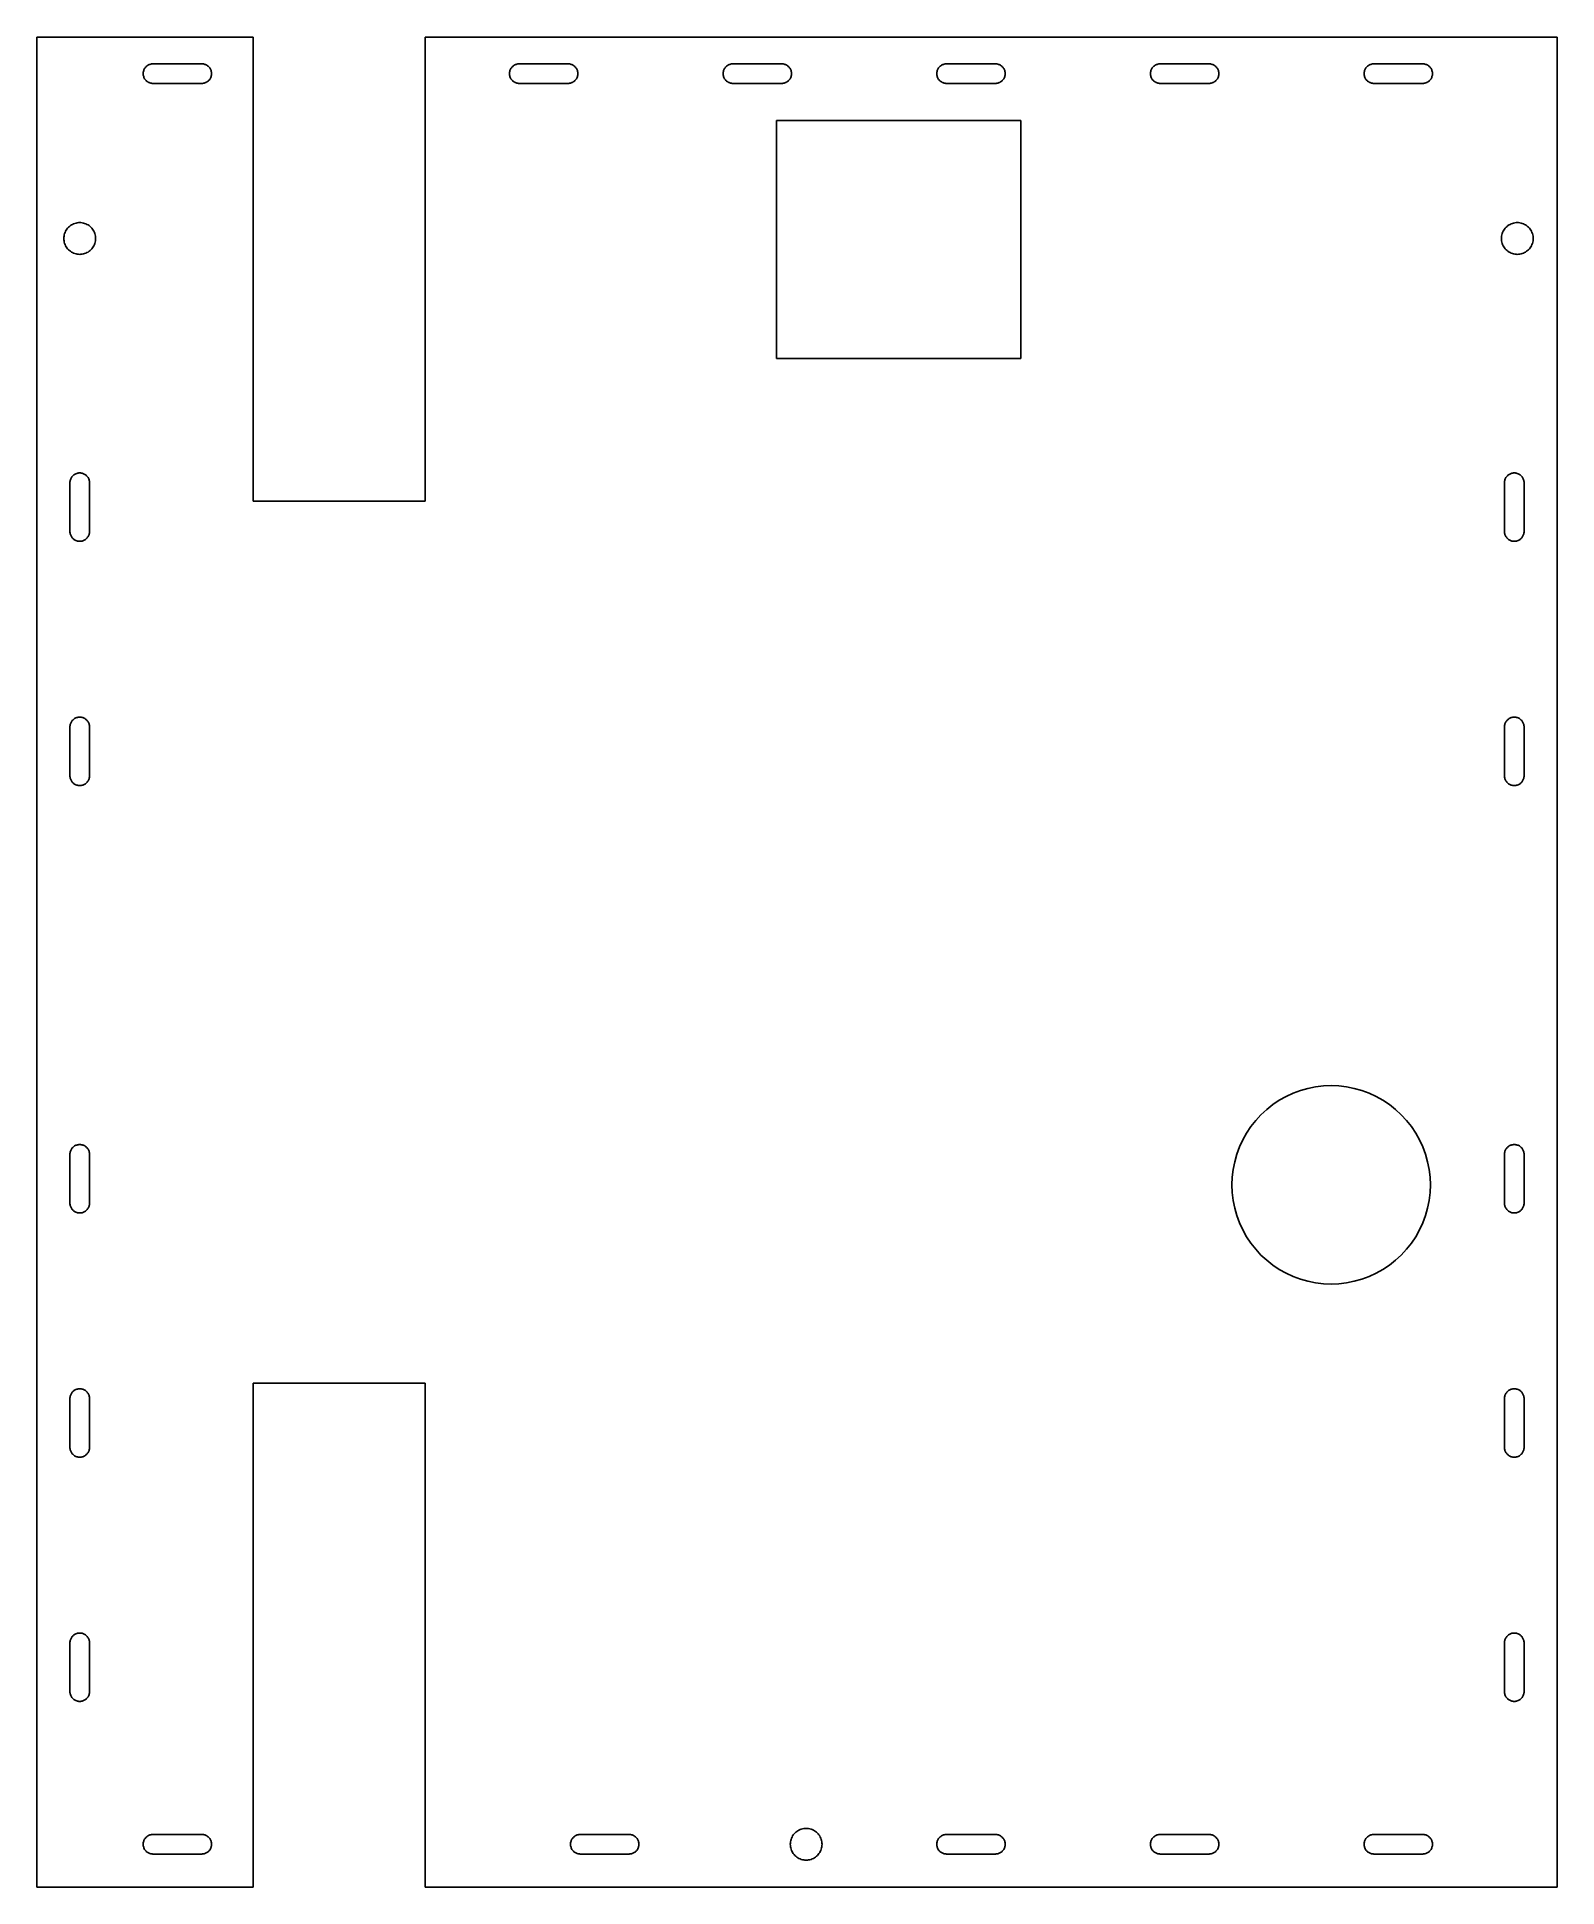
# Model space of a CAD drawing. Header units: metres. Extents: x -232 to 17, y -152 to 151.
import ezdxf

# ---------------------------------------------------------------- set-up
doc = ezdxf.new("R2010")
doc.units = ezdxf.units.M

msp = doc.modelspace()

# ---------------------------------------------------------------- linework, layer by layer
for p, q in [((-196.6, 151), (-232, 151)), ((-232, 151), (-232, -152)), ((-196.6, 75), (-196.6, 151)), ((17, 151), (-168.4, 151)), ((-168.4, 151), (-168.4, 75)), ((17, -152), (17, 151)), ((-214.556, 145.374), (-214.522, 145.494)), ((-214.522, 145.494), (-214.478, 145.612)), ((-214.478, 145.612), (-214.426, 145.726)), ((-214.426, 145.726), (-214.364, 145.836)), ((-214.364, 145.836), (-214.294, 145.94)), ((-214.294, 145.94), (-214.217, 146.039)), ((-214.217, 146.039), (-214.131, 146.131)), ((-214.131, 146.131), (-214.039, 146.217)), ((-214.039, 146.217), (-213.94, 146.294)), ((-213.94, 146.294), (-213.836, 146.364)), ((-213.836, 146.364), (-213.726, 146.426)), ((-213.726, 146.426), (-213.612, 146.478)), ((-213.612, 146.478), (-213.494, 146.522)), ((-213.494, 146.522), (-213.374, 146.556)), ((-213.374, 146.556), (-213.25, 146.58)), ((-213.25, 146.58), (-213.126, 146.595)), ((-213.126, 146.595), (-213, 146.6)), ((-213, 146.6), (-205, 146.6)), ((-205, 146.6), (-204.874, 146.595)), ((-204.874, 146.595), (-204.75, 146.58)), ((-204.75, 146.58), (-204.626, 146.556)), ((-204.626, 146.556), (-204.506, 146.522)), ((-204.506, 146.522), (-204.388, 146.478)), ((-204.388, 146.478), (-204.274, 146.426)), ((-204.274, 146.426), (-204.164, 146.364)), ((-204.164, 146.364), (-204.06, 146.294)), ((-204.06, 146.294), (-203.961, 146.217)), ((-203.961, 146.217), (-203.869, 146.131)), ((-203.869, 146.131), (-203.783, 146.039)), ((-203.783, 146.039), (-203.706, 145.94)), ((-203.706, 145.94), (-203.636, 145.836)), ((-203.636, 145.836), (-203.574, 145.726)), ((-203.574, 145.726), (-203.522, 145.612)), ((-203.522, 145.612), (-203.478, 145.494)), ((-203.478, 145.494), (-203.444, 145.374)), ((-154.556, 145.374), (-154.522, 145.494)), ((-154.522, 145.494), (-154.478, 145.612)), ((-154.478, 145.612), (-154.426, 145.726)), ((-154.426, 145.726), (-154.364, 145.836)), ((-154.364, 145.836), (-154.294, 145.94)), ((-154.294, 145.94), (-154.217, 146.039)), ((-154.217, 146.039), (-154.131, 146.131)), ((-154.131, 146.131), (-154.039, 146.217)), ((-154.039, 146.217), (-153.94, 146.294)), ((-153.94, 146.294), (-153.836, 146.364)), ((-153.836, 146.364), (-153.726, 146.426)), ((-153.726, 146.426), (-153.612, 146.478)), ((-153.612, 146.478), (-153.494, 146.522)), ((-153.494, 146.522), (-153.374, 146.556)), ((-153.374, 146.556), (-153.25, 146.58)), ((-153.25, 146.58), (-153.126, 146.595)), ((-153.126, 146.595), (-153, 146.6)), ((-153, 146.6), (-145, 146.6)), ((-145, 146.6), (-144.874, 146.595)), ((-144.874, 146.595), (-144.75, 146.58)), ((-144.75, 146.58), (-144.626, 146.556)), ((-144.626, 146.556), (-144.506, 146.522)), ((-144.506, 146.522), (-144.388, 146.478)), ((-144.388, 146.478), (-144.274, 146.426)), ((-144.274, 146.426), (-144.164, 146.364)), ((-144.164, 146.364), (-144.06, 146.294)), ((-144.06, 146.294), (-143.961, 146.217)), ((-143.961, 146.217), (-143.869, 146.131)), ((-143.869, 146.131), (-143.783, 146.039)), ((-143.783, 146.039), (-143.706, 145.94)), ((-143.706, 145.94), (-143.636, 145.836)), ((-143.636, 145.836), (-143.574, 145.726)), ((-143.574, 145.726), (-143.522, 145.612)), ((-143.522, 145.612), (-143.478, 145.494)), ((-143.478, 145.494), (-143.444, 145.374)), ((-119.556, 145.374), (-119.522, 145.494)), ((-119.522, 145.494), (-119.478, 145.612)), ((-119.478, 145.612), (-119.426, 145.726)), ((-119.426, 145.726), (-119.364, 145.836)), ((-119.364, 145.836), (-119.294, 145.94)), ((-119.294, 145.94), (-119.217, 146.039)), ((-119.217, 146.039), (-119.131, 146.131)), ((-119.131, 146.131), (-119.039, 146.217)), ((-119.039, 146.217), (-118.94, 146.294)), ((-118.94, 146.294), (-118.836, 146.364)), ((-118.836, 146.364), (-118.726, 146.426)), ((-118.726, 146.426), (-118.612, 146.478)), ((-118.612, 146.478), (-118.494, 146.522)), ((-118.494, 146.522), (-118.374, 146.556)), ((-118.374, 146.556), (-118.25, 146.58)), ((-118.25, 146.58), (-118.126, 146.595)), ((-118.126, 146.595), (-118, 146.6)), ((-118, 146.6), (-110, 146.6)), ((-110, 146.6), (-109.874, 146.595)), ((-109.874, 146.595), (-109.75, 146.58)), ((-109.75, 146.58), (-109.626, 146.556)), ((-109.626, 146.556), (-109.506, 146.522)), ((-109.506, 146.522), (-109.388, 146.478)), ((-109.388, 146.478), (-109.274, 146.426)), ((-109.274, 146.426), (-109.164, 146.364)), ((-109.164, 146.364), (-109.06, 146.294)), ((-109.06, 146.294), (-108.961, 146.217)), ((-108.961, 146.217), (-108.869, 146.131)), ((-108.869, 146.131), (-108.783, 146.039)), ((-108.783, 146.039), (-108.706, 145.94)), ((-108.706, 145.94), (-108.636, 145.836)), ((-108.636, 145.836), (-108.574, 145.726)), ((-108.574, 145.726), (-108.522, 145.612)), ((-108.522, 145.612), (-108.478, 145.494)), ((-108.478, 145.494), (-108.444, 145.374)), ((-84.5557, 145.374), (-84.5215, 145.494)), ((-84.5215, 145.494), (-84.4785, 145.612)), ((-84.4785, 145.612), (-84.4258, 145.726)), ((-84.4258, 145.726), (-84.3643, 145.836)), ((-84.3643, 145.836), (-84.2939, 145.94)), ((-84.2939, 145.94), (-84.2168, 146.039)), ((-84.2168, 146.039), (-84.1318, 146.131)), ((-84.1318, 146.131), (-84.0391, 146.217)), ((-84.0391, 146.217), (-83.9404, 146.294)), ((-83.9404, 146.294), (-83.8359, 146.364)), ((-83.8359, 146.364), (-83.7266, 146.426)), ((-83.7266, 146.426), (-83.6123, 146.478)), ((-83.6123, 146.478), (-83.4941, 146.522)), ((-83.4941, 146.522), (-83.373, 146.556)), ((-83.373, 146.556), (-83.25, 146.58)), ((-83.25, 146.58), (-83.126, 146.595)), ((-83.126, 146.595), (-83, 146.6)), ((-83, 146.6), (-75, 146.6)), ((-75, 146.6), (-74.874, 146.595)), ((-74.874, 146.595), (-74.75, 146.58)), ((-74.75, 146.58), (-74.627, 146.556)), ((-74.627, 146.556), (-74.5059, 146.522)), ((-74.5059, 146.522), (-74.3877, 146.478)), ((-74.3877, 146.478), (-74.2734, 146.426)), ((-74.2734, 146.426), (-74.1641, 146.364)), ((-74.1641, 146.364), (-74.0596, 146.294)), ((-74.0596, 146.294), (-73.9609, 146.217)), ((-73.9609, 146.217), (-73.8682, 146.131)), ((-73.8682, 146.131), (-73.7832, 146.039)), ((-73.7832, 146.039), (-73.7061, 145.94)), ((-73.7061, 145.94), (-73.6357, 145.836)), ((-73.6357, 145.836), (-73.5742, 145.726)), ((-73.5742, 145.726), (-73.5215, 145.612)), ((-73.5215, 145.612), (-73.4785, 145.494)), ((-73.4785, 145.494), (-73.4443, 145.374)), ((-49.5557, 145.374), (-49.5215, 145.494)), ((-49.5215, 145.494), (-49.4785, 145.612)), ((-49.4785, 145.612), (-49.4258, 145.726)), ((-49.4258, 145.726), (-49.3643, 145.836)), ((-49.3643, 145.836), (-49.2939, 145.94)), ((-49.2939, 145.94), (-49.2168, 146.039)), ((-49.2168, 146.039), (-49.1318, 146.131)), ((-49.1318, 146.131), (-49.0391, 146.217)), ((-49.0391, 146.217), (-48.9404, 146.294)), ((-48.9404, 146.294), (-48.8359, 146.364)), ((-48.8359, 146.364), (-48.7266, 146.426)), ((-48.7266, 146.426), (-48.6123, 146.478)), ((-48.6123, 146.478), (-48.4941, 146.522)), ((-48.4941, 146.522), (-48.373, 146.556)), ((-48.373, 146.556), (-48.25, 146.58)), ((-48.25, 146.58), (-48.126, 146.595)), ((-48.126, 146.595), (-48, 146.6)), ((-48, 146.6), (-40, 146.6)), ((-40, 146.6), (-39.874, 146.595)), ((-39.874, 146.595), (-39.75, 146.58)), ((-39.75, 146.58), (-39.627, 146.556)), ((-39.627, 146.556), (-39.5059, 146.522)), ((-39.5059, 146.522), (-39.3877, 146.478)), ((-39.3877, 146.478), (-39.2734, 146.426)), ((-39.2734, 146.426), (-39.1641, 146.364)), ((-39.1641, 146.364), (-39.0596, 146.294)), ((-39.0596, 146.294), (-38.9609, 146.217)), ((-38.9609, 146.217), (-38.8682, 146.131)), ((-38.8682, 146.131), (-38.7832, 146.039)), ((-38.7832, 146.039), (-38.7061, 145.94)), ((-38.7061, 145.94), (-38.6357, 145.836)), ((-38.6357, 145.836), (-38.5742, 145.726)), ((-38.5742, 145.726), (-38.5215, 145.612)), ((-38.5215, 145.612), (-38.4785, 145.494)), ((-38.4785, 145.494), (-38.4443, 145.374)), ((-14.5557, 145.374), (-14.5215, 145.494)), ((-14.5215, 145.494), (-14.4785, 145.612)), ((-14.4785, 145.612), (-14.4258, 145.726)), ((-14.4258, 145.726), (-14.3643, 145.836)), ((-14.3643, 145.836), (-14.2939, 145.94)), ((-14.2939, 145.94), (-14.2168, 146.039)), ((-14.2168, 146.039), (-14.1318, 146.131)), ((-14.1318, 146.131), (-14.0391, 146.217)), ((-14.0391, 146.217), (-13.9404, 146.294)), ((-13.9404, 146.294), (-13.8359, 146.364)), ((-13.8359, 146.364), (-13.7266, 146.426)), ((-13.7266, 146.426), (-13.6123, 146.478)), ((-13.6123, 146.478), (-13.4941, 146.522)), ((-13.4941, 146.522), (-13.373, 146.556)), ((-13.373, 146.556), (-13.25, 146.58)), ((-13.25, 146.58), (-13.126, 146.595)), ((-13.126, 146.595), (-13, 146.6)), ((-13, 146.6), (-5, 146.6)), ((-5, 146.6), (-4.87402, 146.595)), ((-4.87402, 146.595), (-4.75, 146.58)), ((-4.75, 146.58), (-4.62695, 146.556)), ((-4.62695, 146.556), (-4.50586, 146.522)), ((-4.50586, 146.522), (-4.3877, 146.478)), ((-4.3877, 146.478), (-4.27344, 146.426)), ((-4.27344, 146.426), (-4.16406, 146.364)), ((-4.16406, 146.364), (-4.05957, 146.294)), ((-4.05957, 146.294), (-3.96094, 146.217)), ((-3.96094, 146.217), (-3.86816, 146.131)), ((-3.86816, 146.131), (-3.7832, 146.039)), ((-3.7832, 146.039), (-3.70605, 145.94)), ((-3.70605, 145.94), (-3.63574, 145.836)), ((-3.63574, 145.836), (-3.57422, 145.726)), ((-3.57422, 145.726), (-3.52148, 145.612)), ((-3.52148, 145.612), (-3.47852, 145.494)), ((-3.47852, 145.494), (-3.44434, 145.374)), ((-214.6, 145), (-214.595, 145.126)), ((-214.595, 144.874), (-214.6, 145)), ((-214.595, 145.126), (-214.58, 145.25)), ((-214.58, 144.75), (-214.595, 144.874)), ((-214.58, 145.25), (-214.556, 145.374)), ((-214.556, 144.626), (-214.58, 144.75)), ((-214.522, 144.506), (-214.556, 144.626)), ((-214.478, 144.388), (-214.522, 144.506)), ((-214.426, 144.274), (-214.478, 144.388)), ((-214.364, 144.164), (-214.426, 144.274)), ((-214.294, 144.06), (-214.364, 144.164)), ((-214.217, 143.961), (-214.294, 144.06)), ((-214.131, 143.869), (-214.217, 143.961)), ((-214.039, 143.783), (-214.131, 143.869)), ((-213.94, 143.706), (-214.039, 143.783)), ((-213.836, 143.636), (-213.94, 143.706)), ((-213.726, 143.574), (-213.836, 143.636)), ((-213.612, 143.522), (-213.726, 143.574)), ((-213.494, 143.478), (-213.612, 143.522)), ((-213.374, 143.444), (-213.494, 143.478)), ((-213.25, 143.42), (-213.374, 143.444)), ((-213.126, 143.405), (-213.25, 143.42)), ((-213, 143.4), (-213.126, 143.405)), ((-205, 143.4), (-213, 143.4)), ((-204.874, 143.405), (-205, 143.4)), ((-204.75, 143.42), (-204.874, 143.405)), ((-204.626, 143.444), (-204.75, 143.42)), ((-204.506, 143.478), (-204.626, 143.444)), ((-204.388, 143.522), (-204.506, 143.478)), ((-204.274, 143.574), (-204.388, 143.522)), ((-204.164, 143.636), (-204.274, 143.574)), ((-204.06, 143.706), (-204.164, 143.636)), ((-203.961, 143.783), (-204.06, 143.706)), ((-203.869, 143.869), (-203.961, 143.783)), ((-203.783, 143.961), (-203.869, 143.869)), ((-203.706, 144.06), (-203.783, 143.961)), ((-203.636, 144.164), (-203.706, 144.06)), ((-203.574, 144.274), (-203.636, 144.164)), ((-203.522, 144.388), (-203.574, 144.274)), ((-203.478, 144.506), (-203.522, 144.388)), ((-203.444, 144.626), (-203.478, 144.506)), ((-203.444, 145.374), (-203.42, 145.25)), ((-203.42, 144.75), (-203.444, 144.626)), ((-203.42, 145.25), (-203.405, 145.126)), ((-203.405, 144.874), (-203.42, 144.75)), ((-203.405, 145.126), (-203.4, 145)), ((-203.4, 145), (-203.405, 144.874)), ((-154.6, 145), (-154.595, 145.126)), ((-154.595, 144.874), (-154.6, 145)), ((-154.595, 145.126), (-154.58, 145.25)), ((-154.58, 144.75), (-154.595, 144.874)), ((-154.58, 145.25), (-154.556, 145.374)), ((-154.556, 144.626), (-154.58, 144.75)), ((-154.522, 144.506), (-154.556, 144.626)), ((-154.478, 144.388), (-154.522, 144.506)), ((-154.426, 144.274), (-154.478, 144.388)), ((-154.364, 144.164), (-154.426, 144.274)), ((-154.294, 144.06), (-154.364, 144.164)), ((-154.217, 143.961), (-154.294, 144.06)), ((-154.131, 143.869), (-154.217, 143.961)), ((-154.039, 143.783), (-154.131, 143.869)), ((-153.94, 143.706), (-154.039, 143.783)), ((-153.836, 143.636), (-153.94, 143.706)), ((-153.726, 143.574), (-153.836, 143.636)), ((-153.612, 143.522), (-153.726, 143.574)), ((-153.494, 143.478), (-153.612, 143.522)), ((-153.374, 143.444), (-153.494, 143.478)), ((-153.25, 143.42), (-153.374, 143.444)), ((-153.126, 143.405), (-153.25, 143.42)), ((-153, 143.4), (-153.126, 143.405)), ((-145, 143.4), (-153, 143.4)), ((-144.874, 143.405), (-145, 143.4)), ((-144.75, 143.42), (-144.874, 143.405)), ((-144.626, 143.444), (-144.75, 143.42)), ((-144.506, 143.478), (-144.626, 143.444)), ((-144.388, 143.522), (-144.506, 143.478)), ((-144.274, 143.574), (-144.388, 143.522)), ((-144.164, 143.636), (-144.274, 143.574)), ((-144.06, 143.706), (-144.164, 143.636)), ((-143.961, 143.783), (-144.06, 143.706)), ((-143.869, 143.869), (-143.961, 143.783)), ((-143.783, 143.961), (-143.869, 143.869)), ((-143.706, 144.06), (-143.783, 143.961)), ((-143.636, 144.164), (-143.706, 144.06)), ((-143.574, 144.274), (-143.636, 144.164)), ((-143.522, 144.388), (-143.574, 144.274)), ((-143.478, 144.506), (-143.522, 144.388)), ((-143.444, 144.626), (-143.478, 144.506)), ((-143.444, 145.374), (-143.42, 145.25)), ((-143.42, 144.75), (-143.444, 144.626)), ((-143.42, 145.25), (-143.405, 145.126)), ((-143.405, 144.874), (-143.42, 144.75)), ((-143.405, 145.126), (-143.4, 145)), ((-143.4, 145), (-143.405, 144.874)), ((-119.6, 145), (-119.595, 145.126)), ((-119.595, 144.874), (-119.6, 145)), ((-119.595, 145.126), (-119.58, 145.25)), ((-119.58, 144.75), (-119.595, 144.874)), ((-119.58, 145.25), (-119.556, 145.374)), ((-119.556, 144.626), (-119.58, 144.75)), ((-119.522, 144.506), (-119.556, 144.626)), ((-119.478, 144.388), (-119.522, 144.506)), ((-119.426, 144.274), (-119.478, 144.388)), ((-119.364, 144.164), (-119.426, 144.274)), ((-119.294, 144.06), (-119.364, 144.164)), ((-119.217, 143.961), (-119.294, 144.06)), ((-119.131, 143.869), (-119.217, 143.961)), ((-119.039, 143.783), (-119.131, 143.869)), ((-118.94, 143.706), (-119.039, 143.783)), ((-118.836, 143.636), (-118.94, 143.706)), ((-118.726, 143.574), (-118.836, 143.636)), ((-118.612, 143.522), (-118.726, 143.574)), ((-118.494, 143.478), (-118.612, 143.522)), ((-118.374, 143.444), (-118.494, 143.478)), ((-118.25, 143.42), (-118.374, 143.444)), ((-118.126, 143.405), (-118.25, 143.42)), ((-118, 143.4), (-118.126, 143.405)), ((-110, 143.4), (-118, 143.4)), ((-109.874, 143.405), (-110, 143.4)), ((-109.75, 143.42), (-109.874, 143.405)), ((-109.626, 143.444), (-109.75, 143.42)), ((-109.506, 143.478), (-109.626, 143.444)), ((-109.388, 143.522), (-109.506, 143.478)), ((-109.274, 143.574), (-109.388, 143.522)), ((-109.164, 143.636), (-109.274, 143.574)), ((-109.06, 143.706), (-109.164, 143.636)), ((-108.961, 143.783), (-109.06, 143.706)), ((-108.869, 143.869), (-108.961, 143.783)), ((-108.783, 143.961), (-108.869, 143.869)), ((-108.706, 144.06), (-108.783, 143.961)), ((-108.636, 144.164), (-108.706, 144.06)), ((-108.574, 144.274), (-108.636, 144.164)), ((-108.522, 144.388), (-108.574, 144.274)), ((-108.478, 144.506), (-108.522, 144.388)), ((-108.444, 144.626), (-108.478, 144.506)), ((-108.444, 145.374), (-108.42, 145.25)), ((-108.42, 144.75), (-108.444, 144.626)), ((-108.42, 145.25), (-108.405, 145.126)), ((-108.405, 144.874), (-108.42, 144.75)), ((-108.405, 145.126), (-108.4, 145)), ((-108.4, 145), (-108.405, 144.874)), ((-84.5996, 145), (-84.5947, 145.126)), ((-84.5947, 144.874), (-84.5996, 145)), ((-84.5947, 145.126), (-84.5801, 145.25)), ((-84.5801, 144.75), (-84.5947, 144.874)), ((-84.5801, 145.25), (-84.5557, 145.374)), ((-84.5557, 144.626), (-84.5801, 144.75)), ((-84.5215, 144.506), (-84.5557, 144.626)), ((-84.4785, 144.388), (-84.5215, 144.506)), ((-84.4258, 144.274), (-84.4785, 144.388)), ((-84.3643, 144.164), (-84.4258, 144.274)), ((-84.2939, 144.06), (-84.3643, 144.164)), ((-84.2168, 143.961), (-84.2939, 144.06)), ((-84.1318, 143.869), (-84.2168, 143.961)), ((-84.0391, 143.783), (-84.1318, 143.869)), ((-83.9404, 143.706), (-84.0391, 143.783)), ((-83.8359, 143.636), (-83.9404, 143.706)), ((-83.7266, 143.574), (-83.8359, 143.636)), ((-83.6123, 143.522), (-83.7266, 143.574)), ((-83.4941, 143.478), (-83.6123, 143.522)), ((-83.373, 143.444), (-83.4941, 143.478)), ((-83.25, 143.42), (-83.373, 143.444)), ((-83.126, 143.405), (-83.25, 143.42)), ((-83, 143.4), (-83.126, 143.405)), ((-75, 143.4), (-83, 143.4)), ((-74.874, 143.405), (-75, 143.4)), ((-74.75, 143.42), (-74.874, 143.405)), ((-74.627, 143.444), (-74.75, 143.42)), ((-74.5059, 143.478), (-74.627, 143.444)), ((-74.3877, 143.522), (-74.5059, 143.478)), ((-74.2734, 143.574), (-74.3877, 143.522)), ((-74.1641, 143.636), (-74.2734, 143.574)), ((-74.0596, 143.706), (-74.1641, 143.636)), ((-73.9609, 143.783), (-74.0596, 143.706)), ((-73.8682, 143.869), (-73.9609, 143.783)), ((-73.7832, 143.961), (-73.8682, 143.869)), ((-73.7061, 144.06), (-73.7832, 143.961)), ((-73.6357, 144.164), (-73.7061, 144.06)), ((-73.5742, 144.274), (-73.6357, 144.164)), ((-73.5215, 144.388), (-73.5742, 144.274)), ((-73.4785, 144.506), (-73.5215, 144.388)), ((-73.4443, 144.626), (-73.4785, 144.506)), ((-73.4443, 145.374), (-73.4199, 145.25)), ((-73.4199, 144.75), (-73.4443, 144.626)), ((-73.4199, 145.25), (-73.4053, 145.126)), ((-73.4053, 144.874), (-73.4199, 144.75)), ((-73.4053, 145.126), (-73.4004, 145)), ((-73.4004, 145), (-73.4053, 144.874)), ((-49.5996, 145), (-49.5947, 145.126)), ((-49.5947, 144.874), (-49.5996, 145)), ((-49.5947, 145.126), (-49.5801, 145.25)), ((-49.5801, 144.75), (-49.5947, 144.874)), ((-49.5801, 145.25), (-49.5557, 145.374)), ((-49.5557, 144.626), (-49.5801, 144.75)), ((-49.5215, 144.506), (-49.5557, 144.626)), ((-49.4785, 144.388), (-49.5215, 144.506)), ((-49.4258, 144.274), (-49.4785, 144.388)), ((-49.3643, 144.164), (-49.4258, 144.274)), ((-49.2939, 144.06), (-49.3643, 144.164)), ((-49.2168, 143.961), (-49.2939, 144.06)), ((-49.1318, 143.869), (-49.2168, 143.961)), ((-49.0391, 143.783), (-49.1318, 143.869)), ((-48.9404, 143.706), (-49.0391, 143.783)), ((-48.8359, 143.636), (-48.9404, 143.706)), ((-48.7266, 143.574), (-48.8359, 143.636)), ((-48.6123, 143.522), (-48.7266, 143.574)), ((-48.4941, 143.478), (-48.6123, 143.522)), ((-48.373, 143.444), (-48.4941, 143.478)), ((-48.25, 143.42), (-48.373, 143.444)), ((-48.126, 143.405), (-48.25, 143.42)), ((-48, 143.4), (-48.126, 143.405)), ((-40, 143.4), (-48, 143.4)), ((-39.874, 143.405), (-40, 143.4)), ((-39.75, 143.42), (-39.874, 143.405)), ((-39.627, 143.444), (-39.75, 143.42)), ((-39.5059, 143.478), (-39.627, 143.444)), ((-39.3877, 143.522), (-39.5059, 143.478)), ((-39.2734, 143.574), (-39.3877, 143.522)), ((-39.1641, 143.636), (-39.2734, 143.574)), ((-39.0596, 143.706), (-39.1641, 143.636)), ((-38.9609, 143.783), (-39.0596, 143.706)), ((-38.8682, 143.869), (-38.9609, 143.783)), ((-38.7832, 143.961), (-38.8682, 143.869)), ((-38.7061, 144.06), (-38.7832, 143.961)), ((-38.6357, 144.164), (-38.7061, 144.06)), ((-38.5742, 144.274), (-38.6357, 144.164)), ((-38.5215, 144.388), (-38.5742, 144.274)), ((-38.4785, 144.506), (-38.5215, 144.388)), ((-38.4443, 144.626), (-38.4785, 144.506)), ((-38.4443, 145.374), (-38.4199, 145.25)), ((-38.4199, 144.75), (-38.4443, 144.626)), ((-38.4199, 145.25), (-38.4053, 145.126)), ((-38.4053, 144.874), (-38.4199, 144.75)), ((-38.4053, 145.126), (-38.4004, 145)), ((-38.4004, 145), (-38.4053, 144.874)), ((-14.5996, 145), (-14.5947, 145.126)), ((-14.5947, 144.874), (-14.5996, 145)), ((-14.5947, 145.126), (-14.5801, 145.25)), ((-14.5801, 144.75), (-14.5947, 144.874)), ((-14.5801, 145.25), (-14.5557, 145.374)), ((-14.5557, 144.626), (-14.5801, 144.75)), ((-14.5215, 144.506), (-14.5557, 144.626)), ((-14.4785, 144.388), (-14.5215, 144.506)), ((-14.4258, 144.274), (-14.4785, 144.388)), ((-14.3643, 144.164), (-14.4258, 144.274)), ((-14.2939, 144.06), (-14.3643, 144.164)), ((-14.2168, 143.961), (-14.2939, 144.06)), ((-14.1318, 143.869), (-14.2168, 143.961)), ((-14.0391, 143.783), (-14.1318, 143.869)), ((-13.9404, 143.706), (-14.0391, 143.783)), ((-13.8359, 143.636), (-13.9404, 143.706)), ((-13.7266, 143.574), (-13.8359, 143.636)), ((-13.6123, 143.522), (-13.7266, 143.574)), ((-13.4941, 143.478), (-13.6123, 143.522)), ((-13.373, 143.444), (-13.4941, 143.478)), ((-13.25, 143.42), (-13.373, 143.444)), ((-13.126, 143.405), (-13.25, 143.42)), ((-13, 143.4), (-13.126, 143.405)), ((-5, 143.4), (-13, 143.4)), ((-4.87402, 143.405), (-5, 143.4)), ((-4.75, 143.42), (-4.87402, 143.405)), ((-4.62695, 143.444), (-4.75, 143.42)), ((-4.50586, 143.478), (-4.62695, 143.444)), ((-4.3877, 143.522), (-4.50586, 143.478)), ((-4.27344, 143.574), (-4.3877, 143.522)), ((-4.16406, 143.636), (-4.27344, 143.574)), ((-4.05957, 143.706), (-4.16406, 143.636)), ((-3.96094, 143.783), (-4.05957, 143.706)), ((-3.86816, 143.869), (-3.96094, 143.783)), ((-3.7832, 143.961), (-3.86816, 143.869)), ((-3.70605, 144.06), (-3.7832, 143.961)), ((-3.63574, 144.164), (-3.70605, 144.06)), ((-3.57422, 144.274), (-3.63574, 144.164)), ((-3.52148, 144.388), (-3.57422, 144.274)), ((-3.47852, 144.506), (-3.52148, 144.388)), ((-3.44434, 144.626), (-3.47852, 144.506)), ((-3.44434, 145.374), (-3.41992, 145.25)), ((-3.41992, 144.75), (-3.44434, 144.626)), ((-3.41992, 145.25), (-3.40527, 145.126)), ((-3.40527, 144.874), (-3.41992, 144.75)), ((-3.40527, 145.126), (-3.40039, 145)), ((-3.40039, 145), (-3.40527, 144.874)), ((-110.85, 98.3496), (-110.85, 137.35)), ((-110.85, 137.35), (-70.8496, 137.35)), ((-70.8496, 137.35), (-70.8496, 98.3496)), ((-227.6, 118), (-227.592, 118.204)), ((-227.592, 118.204), (-227.568, 118.407)), ((-227.568, 118.407), (-227.528, 118.607)), ((-227.528, 118.607), (-227.473, 118.803)), ((-227.473, 118.803), (-227.402, 118.995)), ((-227.402, 118.995), (-227.317, 119.18)), ((-227.317, 119.18), (-227.217, 119.358)), ((-227.217, 119.358), (-227.103, 119.528)), ((-227.103, 119.528), (-226.977, 119.689)), ((-226.977, 119.689), (-226.838, 119.838)), ((-226.838, 119.838), (-226.689, 119.977)), ((-226.689, 119.977), (-226.528, 120.103)), ((-226.528, 120.103), (-226.358, 120.217)), ((-226.358, 120.217), (-226.18, 120.317)), ((-226.18, 120.317), (-225.995, 120.402)), ((-225.995, 120.402), (-225.803, 120.473)), ((-225.803, 120.473), (-225.607, 120.528)), ((-225.607, 120.528), (-225.407, 120.568)), ((-225.407, 120.568), (-225.204, 120.592)), ((-225.204, 120.592), (-225, 120.6)), ((-225, 120.6), (-224.796, 120.592)), ((-224.796, 120.592), (-224.593, 120.568)), ((-224.593, 120.568), (-224.393, 120.528)), ((-224.393, 120.528), (-224.197, 120.473)), ((-224.197, 120.473), (-224.005, 120.402)), ((-224.005, 120.402), (-223.82, 120.317)), ((-223.82, 120.317), (-223.641, 120.217)), ((-223.641, 120.217), (-223.472, 120.103)), ((-223.472, 120.103), (-223.311, 119.977)), ((-223.311, 119.977), (-223.162, 119.838)), ((-223.162, 119.838), (-223.023, 119.689)), ((-223.023, 119.689), (-222.897, 119.528)), ((-222.897, 119.528), (-222.783, 119.358)), ((-222.783, 119.358), (-222.683, 119.18)), ((-222.683, 119.18), (-222.598, 118.995)), ((-222.598, 118.995), (-222.527, 118.803)), ((-222.527, 118.803), (-222.472, 118.607)), ((-222.472, 118.607), (-222.432, 118.407)), ((-222.432, 118.407), (-222.408, 118.204)), ((-222.408, 118.204), (-222.4, 118)), ((7.90039, 118), (7.9082, 118.204)), ((7.9082, 118.204), (7.93164, 118.407)), ((7.93164, 118.407), (7.97168, 118.607)), ((7.97168, 118.607), (8.02734, 118.803)), ((8.02734, 118.803), (8.09766, 118.995)), ((8.09766, 118.995), (8.18359, 119.18)), ((8.18359, 119.18), (8.2832, 119.358)), ((8.2832, 119.358), (8.39648, 119.528)), ((8.39648, 119.528), (8.52246, 119.689)), ((8.52246, 119.689), (8.66113, 119.838)), ((8.66113, 119.838), (8.81152, 119.977)), ((8.81152, 119.977), (8.97168, 120.103)), ((8.97168, 120.103), (9.1416, 120.217)), ((9.1416, 120.217), (9.31934, 120.317)), ((9.31934, 120.317), (9.50488, 120.402)), ((9.50488, 120.402), (9.69629, 120.473)), ((9.69629, 120.473), (9.89258, 120.528)), ((9.89258, 120.528), (10.0938, 120.568)), ((10.0938, 120.568), (10.2959, 120.592)), ((10.2959, 120.592), (10.5, 120.6)), ((10.5, 120.6), (10.7041, 120.592)), ((10.7041, 120.592), (10.9062, 120.568)), ((10.9062, 120.568), (11.1064, 120.528)), ((11.1064, 120.528), (11.3037, 120.473)), ((11.3037, 120.473), (11.4951, 120.402)), ((11.4951, 120.402), (11.6807, 120.317)), ((11.6807, 120.317), (11.8584, 120.217)), ((11.8584, 120.217), (12.0283, 120.103)), ((12.0283, 120.103), (12.1885, 119.977)), ((12.1885, 119.977), (12.3389, 119.838)), ((12.3389, 119.838), (12.4775, 119.689)), ((12.4775, 119.689), (12.6035, 119.528)), ((12.6035, 119.528), (12.7168, 119.358)), ((12.7168, 119.358), (12.8164, 119.18)), ((12.8164, 119.18), (12.9023, 118.995)), ((12.9023, 118.995), (12.9727, 118.803)), ((12.9727, 118.803), (13.0283, 118.607)), ((13.0283, 118.607), (13.0684, 118.407)), ((13.0684, 118.407), (13.0918, 118.204)), ((13.0918, 118.204), (13.0996, 118)), ((-227.592, 117.796), (-227.6, 118)), ((-227.568, 117.593), (-227.592, 117.796)), ((-227.528, 117.393), (-227.568, 117.593)), ((-227.473, 117.197), (-227.528, 117.393)), ((-227.402, 117.005), (-227.473, 117.197)), ((-227.317, 116.82), (-227.402, 117.005)), ((-227.217, 116.641), (-227.317, 116.82)), ((-227.103, 116.472), (-227.217, 116.641)), ((-226.977, 116.311), (-227.103, 116.472)), ((-226.838, 116.162), (-226.977, 116.311)), ((-226.689, 116.023), (-226.838, 116.162)), ((-226.528, 115.897), (-226.689, 116.023)), ((-226.358, 115.783), (-226.528, 115.897)), ((-226.18, 115.683), (-226.358, 115.783)), ((-225.995, 115.598), (-226.18, 115.683)), ((-225.803, 115.527), (-225.995, 115.598)), ((-225.607, 115.472), (-225.803, 115.527)), ((-225.407, 115.432), (-225.607, 115.472)), ((-225.204, 115.408), (-225.407, 115.432)), ((-225, 115.4), (-225.204, 115.408)), ((-224.796, 115.408), (-225, 115.4)), ((-224.593, 115.432), (-224.796, 115.408)), ((-224.393, 115.472), (-224.593, 115.432)), ((-224.197, 115.527), (-224.393, 115.472)), ((-224.005, 115.598), (-224.197, 115.527)), ((-223.82, 115.683), (-224.005, 115.598)), ((-223.641, 115.783), (-223.82, 115.683)), ((-223.472, 115.897), (-223.641, 115.783)), ((-223.311, 116.023), (-223.472, 115.897)), ((-223.162, 116.162), (-223.311, 116.023)), ((-223.023, 116.311), (-223.162, 116.162)), ((-222.897, 116.472), (-223.023, 116.311)), ((-222.783, 116.641), (-222.897, 116.472)), ((-222.683, 116.82), (-222.783, 116.641)), ((-222.598, 117.005), (-222.683, 116.82)), ((-222.527, 117.197), (-222.598, 117.005)), ((-222.472, 117.393), (-222.527, 117.197)), ((-222.432, 117.593), (-222.472, 117.393)), ((-222.408, 117.796), (-222.432, 117.593)), ((-222.4, 118), (-222.408, 117.796)), ((7.9082, 117.796), (7.90039, 118)), ((7.93164, 117.593), (7.9082, 117.796)), ((7.97168, 117.393), (7.93164, 117.593)), ((8.02734, 117.197), (7.97168, 117.393)), ((8.09766, 117.005), (8.02734, 117.197)), ((8.18359, 116.82), (8.09766, 117.005)), ((8.2832, 116.641), (8.18359, 116.82)), ((8.39648, 116.472), (8.2832, 116.641)), ((8.52246, 116.311), (8.39648, 116.472)), ((8.66113, 116.162), (8.52246, 116.311)), ((8.81152, 116.023), (8.66113, 116.162)), ((8.97168, 115.897), (8.81152, 116.023)), ((9.1416, 115.783), (8.97168, 115.897)), ((9.31934, 115.683), (9.1416, 115.783)), ((9.50488, 115.598), (9.31934, 115.683)), ((9.69629, 115.527), (9.50488, 115.598)), ((9.89258, 115.472), (9.69629, 115.527)), ((10.0938, 115.432), (9.89258, 115.472)), ((10.2959, 115.408), (10.0938, 115.432)), ((10.5, 115.4), (10.2959, 115.408)), ((10.7041, 115.408), (10.5, 115.4)), ((10.9062, 115.432), (10.7041, 115.408)), ((11.1064, 115.472), (10.9062, 115.432)), ((11.3037, 115.527), (11.1064, 115.472)), ((11.4951, 115.598), (11.3037, 115.527)), ((11.6807, 115.683), (11.4951, 115.598)), ((11.8584, 115.783), (11.6807, 115.683)), ((12.0283, 115.897), (11.8584, 115.783)), ((12.1885, 116.023), (12.0283, 115.897)), ((12.3389, 116.162), (12.1885, 116.023)), ((12.4775, 116.311), (12.3389, 116.162)), ((12.6035, 116.472), (12.4775, 116.311)), ((12.7168, 116.641), (12.6035, 116.472)), ((12.8164, 116.82), (12.7168, 116.641)), ((12.9023, 117.005), (12.8164, 116.82)), ((12.9727, 117.197), (12.9023, 117.005)), ((13.0283, 117.393), (12.9727, 117.197)), ((13.0684, 117.593), (13.0283, 117.393)), ((13.0918, 117.796), (13.0684, 117.593)), ((13.0996, 118), (13.0918, 117.796)), ((-70.8496, 98.3496), (-110.85, 98.3496)), ((-226.426, 78.7266), (-226.364, 78.8359)), ((-226.364, 78.8359), (-226.294, 78.9404)), ((-226.294, 78.9404), (-226.217, 79.0391)), ((-226.217, 79.0391), (-226.131, 79.1318)), ((-226.131, 79.1318), (-226.039, 79.2168)), ((-226.039, 79.2168), (-225.94, 79.2939)), ((-225.94, 79.2939), (-225.836, 79.3643)), ((-225.836, 79.3643), (-225.726, 79.4258)), ((-225.726, 79.4258), (-225.612, 79.4785)), ((-225.612, 79.4785), (-225.494, 79.5215)), ((-225.494, 79.5215), (-225.374, 79.5557)), ((-225.374, 79.5557), (-225.25, 79.5801)), ((-225.25, 79.5801), (-225.126, 79.5947)), ((-225.126, 79.5947), (-225, 79.5996)), ((-225, 79.5996), (-224.874, 79.5947)), ((-224.874, 79.5947), (-224.75, 79.5801)), ((-224.75, 79.5801), (-224.626, 79.5557)), ((-224.626, 79.5557), (-224.506, 79.5215)), ((-224.506, 79.5215), (-224.388, 79.4785)), ((-224.388, 79.4785), (-224.274, 79.4258)), ((-224.274, 79.4258), (-224.164, 79.3643)), ((-224.164, 79.3643), (-224.06, 79.2939)), ((-224.06, 79.2939), (-223.961, 79.2168)), ((-223.961, 79.2168), (-223.869, 79.1318)), ((-223.869, 79.1318), (-223.783, 79.0391)), ((-223.783, 79.0391), (-223.706, 78.9404)), ((-223.706, 78.9404), (-223.636, 78.8359)), ((-223.636, 78.8359), (-223.574, 78.7266)), ((8.57422, 78.7266), (8.63574, 78.8359)), ((8.63574, 78.8359), (8.70605, 78.9404)), ((8.70605, 78.9404), (8.7832, 79.0391)), ((8.7832, 79.0391), (8.86816, 79.1318)), ((8.86816, 79.1318), (8.96094, 79.2168)), ((8.96094, 79.2168), (9.05957, 79.2939)), ((9.05957, 79.2939), (9.16406, 79.3643)), ((9.16406, 79.3643), (9.27344, 79.4258)), ((9.27344, 79.4258), (9.3877, 79.4785)), ((9.3877, 79.4785), (9.50586, 79.5215)), ((9.50586, 79.5215), (9.62695, 79.5557)), ((9.62695, 79.5557), (9.75, 79.5801)), ((9.75, 79.5801), (9.87402, 79.5947)), ((9.87402, 79.5947), (10, 79.5996)), ((10, 79.5996), (10.126, 79.5947)), ((10.126, 79.5947), (10.25, 79.5801)), ((10.25, 79.5801), (10.373, 79.5557)), ((10.373, 79.5557), (10.4941, 79.5215)), ((10.4941, 79.5215), (10.6123, 79.4785)), ((10.6123, 79.4785), (10.7266, 79.4258)), ((10.7266, 79.4258), (10.8359, 79.3643)), ((10.8359, 79.3643), (10.9404, 79.2939)), ((10.9404, 79.2939), (11.0391, 79.2168)), ((11.0391, 79.2168), (11.1318, 79.1318)), ((11.1318, 79.1318), (11.2168, 79.0391)), ((11.2168, 79.0391), (11.2939, 78.9404)), ((11.2939, 78.9404), (11.3643, 78.8359)), ((11.3643, 78.8359), (11.4258, 78.7266)), ((-226.6, 78), (-226.595, 78.126)), ((-226.6, 70), (-226.6, 78)), ((-226.595, 78.126), (-226.58, 78.25)), ((-226.58, 78.25), (-226.556, 78.373)), ((-226.556, 78.373), (-226.522, 78.4941)), ((-226.522, 78.4941), (-226.478, 78.6123)), ((-226.478, 78.6123), (-226.426, 78.7266)), ((-223.574, 78.7266), (-223.522, 78.6123)), ((-223.522, 78.6123), (-223.478, 78.4941)), ((-223.478, 78.4941), (-223.444, 78.373)), ((-223.444, 78.373), (-223.42, 78.25)), ((-223.42, 78.25), (-223.405, 78.126)), ((-223.405, 78.126), (-223.4, 78)), ((-223.4, 78), (-223.4, 70)), ((8.40039, 78), (8.40527, 78.126)), ((8.40039, 70), (8.40039, 78)), ((8.40527, 78.126), (8.41992, 78.25)), ((8.41992, 78.25), (8.44434, 78.373)), ((8.44434, 78.373), (8.47852, 78.4941)), ((8.47852, 78.4941), (8.52148, 78.6123)), ((8.52148, 78.6123), (8.57422, 78.7266)), ((11.4258, 78.7266), (11.4785, 78.6123)), ((11.4785, 78.6123), (11.5215, 78.4941)), ((11.5215, 78.4941), (11.5557, 78.373)), ((11.5557, 78.373), (11.5801, 78.25)), ((11.5801, 78.25), (11.5947, 78.126)), ((11.5947, 78.126), (11.5996, 78)), ((11.5996, 78), (11.5996, 70)), ((-168.4, 75), (-196.6, 75)), ((-226.595, 69.874), (-226.6, 70)), ((-226.58, 69.75), (-226.595, 69.874)), ((-226.556, 69.627), (-226.58, 69.75)), ((-223.42, 69.75), (-223.444, 69.627)), ((-223.405, 69.874), (-223.42, 69.75)), ((-223.4, 70), (-223.405, 69.874)), ((8.40527, 69.874), (8.40039, 70)), ((8.41992, 69.75), (8.40527, 69.874)), ((8.44434, 69.627), (8.41992, 69.75)), ((11.5801, 69.75), (11.5557, 69.627)), ((11.5947, 69.874), (11.5801, 69.75)), ((11.5996, 70), (11.5947, 69.874)), ((-226.522, 69.5059), (-226.556, 69.627)), ((-226.478, 69.3877), (-226.522, 69.5059)), ((-226.426, 69.2734), (-226.478, 69.3877)), ((-226.364, 69.1641), (-226.426, 69.2734)), ((-226.294, 69.0596), (-226.364, 69.1641)), ((-226.217, 68.9609), (-226.294, 69.0596)), ((-226.131, 68.8682), (-226.217, 68.9609)), ((-226.039, 68.7832), (-226.131, 68.8682)), ((-225.94, 68.7061), (-226.039, 68.7832)), ((-225.836, 68.6357), (-225.94, 68.7061)), ((-225.726, 68.5742), (-225.836, 68.6357)), ((-225.612, 68.5215), (-225.726, 68.5742)), ((-225.494, 68.4785), (-225.612, 68.5215)), ((-225.374, 68.4443), (-225.494, 68.4785)), ((-225.25, 68.4199), (-225.374, 68.4443)), ((-225.126, 68.4053), (-225.25, 68.4199)), ((-225, 68.4004), (-225.126, 68.4053)), ((-224.874, 68.4053), (-225, 68.4004)), ((-224.75, 68.4199), (-224.874, 68.4053)), ((-224.626, 68.4443), (-224.75, 68.4199)), ((-224.506, 68.4785), (-224.626, 68.4443)), ((-224.388, 68.5215), (-224.506, 68.4785)), ((-224.274, 68.5742), (-224.388, 68.5215)), ((-224.164, 68.6357), (-224.274, 68.5742)), ((-224.06, 68.7061), (-224.164, 68.6357)), ((-223.961, 68.7832), (-224.06, 68.7061)), ((-223.869, 68.8682), (-223.961, 68.7832)), ((-223.783, 68.9609), (-223.869, 68.8682)), ((-223.706, 69.0596), (-223.783, 68.9609)), ((-223.636, 69.1641), (-223.706, 69.0596)), ((-223.574, 69.2734), (-223.636, 69.1641)), ((-223.522, 69.3877), (-223.574, 69.2734)), ((-223.478, 69.5059), (-223.522, 69.3877)), ((-223.444, 69.627), (-223.478, 69.5059)), ((8.47852, 69.5059), (8.44434, 69.627)), ((8.52148, 69.3877), (8.47852, 69.5059)), ((8.57422, 69.2734), (8.52148, 69.3877)), ((8.63574, 69.1641), (8.57422, 69.2734)), ((8.70605, 69.0596), (8.63574, 69.1641)), ((8.7832, 68.9609), (8.70605, 69.0596)), ((8.86816, 68.8682), (8.7832, 68.9609)), ((8.96094, 68.7832), (8.86816, 68.8682)), ((9.05957, 68.7061), (8.96094, 68.7832)), ((9.16406, 68.6357), (9.05957, 68.7061)), ((9.27344, 68.5742), (9.16406, 68.6357)), ((9.3877, 68.5215), (9.27344, 68.5742)), ((9.50586, 68.4785), (9.3877, 68.5215)), ((9.62695, 68.4443), (9.50586, 68.4785)), ((9.75, 68.4199), (9.62695, 68.4443)), ((9.87402, 68.4053), (9.75, 68.4199)), ((10, 68.4004), (9.87402, 68.4053)), ((10.126, 68.4053), (10, 68.4004)), ((10.25, 68.4199), (10.126, 68.4053)), ((10.373, 68.4443), (10.25, 68.4199)), ((10.4941, 68.4785), (10.373, 68.4443)), ((10.6123, 68.5215), (10.4941, 68.4785)), ((10.7266, 68.5742), (10.6123, 68.5215)), ((10.8359, 68.6357), (10.7266, 68.5742)), ((10.9404, 68.7061), (10.8359, 68.6357)), ((11.0391, 68.7832), (10.9404, 68.7061)), ((11.1318, 68.8682), (11.0391, 68.7832)), ((11.2168, 68.9609), (11.1318, 68.8682)), ((11.2939, 69.0596), (11.2168, 68.9609)), ((11.3643, 69.1641), (11.2939, 69.0596)), ((11.4258, 69.2734), (11.3643, 69.1641)), ((11.4785, 69.3877), (11.4258, 69.2734)), ((11.5215, 69.5059), (11.4785, 69.3877)), ((11.5557, 69.627), (11.5215, 69.5059)), ((-225.836, 39.3643), (-225.726, 39.4258)), ((-225.726, 39.4258), (-225.612, 39.4785)), ((-225.612, 39.4785), (-225.494, 39.5215)), ((-225.494, 39.5215), (-225.374, 39.5557)), ((-225.374, 39.5557), (-225.25, 39.5801)), ((-225.25, 39.5801), (-225.126, 39.5947)), ((-225.126, 39.5947), (-225, 39.5996)), ((-225, 39.5996), (-224.874, 39.5947)), ((-224.874, 39.5947), (-224.75, 39.5801)), ((-224.75, 39.5801), (-224.626, 39.5557)), ((-224.626, 39.5557), (-224.506, 39.5215)), ((-224.506, 39.5215), (-224.388, 39.4785)), ((-224.388, 39.4785), (-224.274, 39.4258)), ((-224.274, 39.4258), (-224.164, 39.3643)), ((9.16406, 39.3643), (9.27344, 39.4258)), ((9.27344, 39.4258), (9.3877, 39.4785)), ((9.3877, 39.4785), (9.50586, 39.5215)), ((9.50586, 39.5215), (9.62695, 39.5557)), ((9.62695, 39.5557), (9.75, 39.5801)), ((9.75, 39.5801), (9.87402, 39.5947)), ((9.87402, 39.5947), (10, 39.5996)), ((10, 39.5996), (10.126, 39.5947)), ((10.126, 39.5947), (10.25, 39.5801)), ((10.25, 39.5801), (10.373, 39.5557)), ((10.373, 39.5557), (10.4941, 39.5215)), ((10.4941, 39.5215), (10.6123, 39.4785)), ((10.6123, 39.4785), (10.7266, 39.4258)), ((10.7266, 39.4258), (10.8359, 39.3643)), ((-226.6, 38), (-226.595, 38.126)), ((-226.6, 30), (-226.6, 38)), ((-226.595, 38.126), (-226.58, 38.25)), ((-226.58, 38.25), (-226.556, 38.373)), ((-226.556, 38.373), (-226.522, 38.4941)), ((-226.522, 38.4941), (-226.478, 38.6123)), ((-226.478, 38.6123), (-226.426, 38.7266)), ((-226.426, 38.7266), (-226.364, 38.8359)), ((-226.364, 38.8359), (-226.294, 38.9404)), ((-226.294, 38.9404), (-226.217, 39.0391)), ((-226.217, 39.0391), (-226.131, 39.1318)), ((-226.131, 39.1318), (-226.039, 39.2168)), ((-226.039, 39.2168), (-225.94, 39.2939)), ((-225.94, 39.2939), (-225.836, 39.3643)), ((-224.164, 39.3643), (-224.06, 39.2939)), ((-224.06, 39.2939), (-223.961, 39.2168)), ((-223.961, 39.2168), (-223.869, 39.1318)), ((-223.869, 39.1318), (-223.783, 39.0391)), ((-223.783, 39.0391), (-223.706, 38.9404)), ((-223.706, 38.9404), (-223.636, 38.8359)), ((-223.636, 38.8359), (-223.574, 38.7266)), ((-223.574, 38.7266), (-223.522, 38.6123)), ((-223.522, 38.6123), (-223.478, 38.4941)), ((-223.478, 38.4941), (-223.444, 38.373)), ((-223.444, 38.373), (-223.42, 38.25)), ((-223.42, 38.25), (-223.405, 38.126)), ((-223.405, 38.126), (-223.4, 38)), ((-223.4, 38), (-223.4, 30)), ((8.40039, 38), (8.40527, 38.126)), ((8.40039, 30), (8.40039, 38)), ((8.40527, 38.126), (8.41992, 38.25)), ((8.41992, 38.25), (8.44434, 38.373)), ((8.44434, 38.373), (8.47852, 38.4941)), ((8.47852, 38.4941), (8.52148, 38.6123)), ((8.52148, 38.6123), (8.57422, 38.7266)), ((8.57422, 38.7266), (8.63574, 38.8359)), ((8.63574, 38.8359), (8.70605, 38.9404)), ((8.70605, 38.9404), (8.7832, 39.0391)), ((8.7832, 39.0391), (8.86816, 39.1318)), ((8.86816, 39.1318), (8.96094, 39.2168)), ((8.96094, 39.2168), (9.05957, 39.2939)), ((9.05957, 39.2939), (9.16406, 39.3643)), ((10.8359, 39.3643), (10.9404, 39.2939)), ((10.9404, 39.2939), (11.0391, 39.2168)), ((11.0391, 39.2168), (11.1318, 39.1318)), ((11.1318, 39.1318), (11.2168, 39.0391)), ((11.2168, 39.0391), (11.2939, 38.9404)), ((11.2939, 38.9404), (11.3643, 38.8359)), ((11.3643, 38.8359), (11.4258, 38.7266)), ((11.4258, 38.7266), (11.4785, 38.6123)), ((11.4785, 38.6123), (11.5215, 38.4941)), ((11.5215, 38.4941), (11.5557, 38.373)), ((11.5557, 38.373), (11.5801, 38.25)), ((11.5801, 38.25), (11.5947, 38.126)), ((11.5947, 38.126), (11.5996, 38)), ((11.5996, 38), (11.5996, 30)), ((-226.595, 29.874), (-226.6, 30)), ((-226.58, 29.75), (-226.595, 29.874)), ((-226.556, 29.627), (-226.58, 29.75)), ((-226.522, 29.5059), (-226.556, 29.627)), ((-226.478, 29.3877), (-226.522, 29.5059)), ((-226.426, 29.2734), (-226.478, 29.3877)), ((-226.364, 29.1641), (-226.426, 29.2734)), ((-226.294, 29.0596), (-226.364, 29.1641)), ((-226.217, 28.9609), (-226.294, 29.0596)), ((-226.131, 28.8682), (-226.217, 28.9609)), ((-226.039, 28.7832), (-226.131, 28.8682)), ((-225.94, 28.7061), (-226.039, 28.7832)), ((-225.836, 28.6357), (-225.94, 28.7061)), ((-225.726, 28.5742), (-225.836, 28.6357)), ((-225.612, 28.5215), (-225.726, 28.5742)), ((-225.494, 28.4785), (-225.612, 28.5215)), ((-225.374, 28.4443), (-225.494, 28.4785)), ((-225.25, 28.4199), (-225.374, 28.4443)), ((-225.126, 28.4053), (-225.25, 28.4199)), ((-225, 28.4004), (-225.126, 28.4053)), ((-224.874, 28.4053), (-225, 28.4004)), ((-224.75, 28.4199), (-224.874, 28.4053)), ((-224.626, 28.4443), (-224.75, 28.4199)), ((-224.506, 28.4785), (-224.626, 28.4443)), ((-224.388, 28.5215), (-224.506, 28.4785)), ((-224.274, 28.5742), (-224.388, 28.5215)), ((-224.164, 28.6357), (-224.274, 28.5742)), ((-224.06, 28.7061), (-224.164, 28.6357)), ((-223.961, 28.7832), (-224.06, 28.7061)), ((-223.869, 28.8682), (-223.961, 28.7832)), ((-223.783, 28.9609), (-223.869, 28.8682)), ((-223.706, 29.0596), (-223.783, 28.9609)), ((-223.636, 29.1641), (-223.706, 29.0596)), ((-223.574, 29.2734), (-223.636, 29.1641)), ((-223.522, 29.3877), (-223.574, 29.2734)), ((-223.478, 29.5059), (-223.522, 29.3877)), ((-223.444, 29.627), (-223.478, 29.5059)), ((-223.42, 29.75), (-223.444, 29.627)), ((-223.405, 29.874), (-223.42, 29.75)), ((-223.4, 30), (-223.405, 29.874)), ((8.40527, 29.874), (8.40039, 30)), ((8.41992, 29.75), (8.40527, 29.874)), ((8.44434, 29.627), (8.41992, 29.75)), ((8.47852, 29.5059), (8.44434, 29.627)), ((8.52148, 29.3877), (8.47852, 29.5059)), ((8.57422, 29.2734), (8.52148, 29.3877)), ((8.63574, 29.1641), (8.57422, 29.2734)), ((8.70605, 29.0596), (8.63574, 29.1641)), ((8.7832, 28.9609), (8.70605, 29.0596)), ((8.86816, 28.8682), (8.7832, 28.9609)), ((8.96094, 28.7832), (8.86816, 28.8682)), ((9.05957, 28.7061), (8.96094, 28.7832)), ((9.16406, 28.6357), (9.05957, 28.7061)), ((9.27344, 28.5742), (9.16406, 28.6357)), ((9.3877, 28.5215), (9.27344, 28.5742)), ((9.50586, 28.4785), (9.3877, 28.5215)), ((9.62695, 28.4443), (9.50586, 28.4785)), ((9.75, 28.4199), (9.62695, 28.4443)), ((9.87402, 28.4053), (9.75, 28.4199)), ((10, 28.4004), (9.87402, 28.4053)), ((10.126, 28.4053), (10, 28.4004)), ((10.25, 28.4199), (10.126, 28.4053)), ((10.373, 28.4443), (10.25, 28.4199)), ((10.4941, 28.4785), (10.373, 28.4443)), ((10.6123, 28.5215), (10.4941, 28.4785)), ((10.7266, 28.5742), (10.6123, 28.5215)), ((10.8359, 28.6357), (10.7266, 28.5742)), ((10.9404, 28.7061), (10.8359, 28.6357)), ((11.0391, 28.7832), (10.9404, 28.7061)), ((11.1318, 28.8682), (11.0391, 28.7832)), ((11.2168, 28.9609), (11.1318, 28.8682)), ((11.2939, 29.0596), (11.2168, 28.9609)), ((11.3643, 29.1641), (11.2939, 29.0596)), ((11.4258, 29.2734), (11.3643, 29.1641)), ((11.4785, 29.3877), (11.4258, 29.2734)), ((11.5215, 29.5059), (11.4785, 29.3877)), ((11.5557, 29.627), (11.5215, 29.5059)), ((11.5801, 29.75), (11.5557, 29.627)), ((11.5947, 29.874), (11.5801, 29.75)), ((11.5996, 30), (11.5947, 29.874)), ((-25.0215, -21.5449), (-23.7939, -21.1992)), ((-23.7939, -21.1992), (-22.542, -20.9502)), ((-22.542, -20.9502), (-21.2744, -20.7998)), ((-21.2744, -20.7998), (-20, -20.75)), ((-20, -20.75), (-18.7246, -20.7998)), ((-18.7246, -20.7998), (-17.458, -20.9502)), ((-17.458, -20.9502), (-16.2061, -21.1992)), ((-16.2061, -21.1992), (-14.9785, -21.5449)), ((-30.5537, -24.6436), (-29.5518, -23.8535)), ((-29.5518, -23.8535), (-28.4902, -23.1445)), ((-28.4902, -23.1445), (-27.377, -22.5215)), ((-27.377, -22.5215), (-26.2188, -21.9873)), ((-26.2188, -21.9873), (-25.0215, -21.5449)), ((-14.9785, -21.5449), (-13.7812, -21.9873)), ((-13.7812, -21.9873), (-12.623, -22.5215)), ((-12.623, -22.5215), (-11.5098, -23.1445)), ((-11.5098, -23.1445), (-10.4482, -23.8535)), ((-10.4482, -23.8535), (-9.44629, -24.6436)), ((-33.1465, -27.4482), (-32.3564, -26.4463)), ((-32.3564, -26.4463), (-31.4902, -25.5098)), ((-31.4902, -25.5098), (-30.5537, -24.6436)), ((-9.44629, -24.6436), (-8.50977, -25.5098)), ((-8.50977, -25.5098), (-7.64355, -26.4463)), ((-7.64355, -26.4463), (-6.85352, -27.4482)), ((-35.0127, -30.7812), (-34.4785, -29.623)), ((-34.4785, -29.623), (-33.8555, -28.5098)), ((-33.8555, -28.5098), (-33.1465, -27.4482)), ((-6.85352, -27.4482), (-6.14453, -28.5098)), ((-6.14453, -28.5098), (-5.52148, -29.623)), ((-5.52148, -29.623), (-4.9873, -30.7812)), ((-226.6, -32), (-226.595, -31.874)), ((-226.6, -40), (-226.6, -32)), ((-226.595, -31.874), (-226.58, -31.75)), ((-226.58, -31.75), (-226.556, -31.627)), ((-226.556, -31.627), (-226.522, -31.5059)), ((-226.522, -31.5059), (-226.478, -31.3877)), ((-226.478, -31.3877), (-226.426, -31.2734)), ((-226.426, -31.2734), (-226.364, -31.1641)), ((-226.364, -31.1641), (-226.294, -31.0596)), ((-226.294, -31.0596), (-226.217, -30.9609)), ((-226.217, -30.9609), (-226.131, -30.8682)), ((-226.131, -30.8682), (-226.039, -30.7832)), ((-226.039, -30.7832), (-225.94, -30.7061)), ((-225.94, -30.7061), (-225.836, -30.6357)), ((-225.836, -30.6357), (-225.726, -30.5742)), ((-225.726, -30.5742), (-225.612, -30.5215)), ((-225.612, -30.5215), (-225.494, -30.4785)), ((-225.494, -30.4785), (-225.374, -30.4443)), ((-225.374, -30.4443), (-225.25, -30.4199)), ((-225.25, -30.4199), (-225.126, -30.4053)), ((-225.126, -30.4053), (-225, -30.4004)), ((-225, -30.4004), (-224.874, -30.4053)), ((-224.874, -30.4053), (-224.75, -30.4199)), ((-224.75, -30.4199), (-224.626, -30.4443)), ((-224.626, -30.4443), (-224.506, -30.4785)), ((-224.506, -30.4785), (-224.388, -30.5215)), ((-224.388, -30.5215), (-224.274, -30.5742)), ((-224.274, -30.5742), (-224.164, -30.6357)), ((-224.164, -30.6357), (-224.06, -30.7061)), ((-224.06, -30.7061), (-223.961, -30.7832)), ((-223.961, -30.7832), (-223.869, -30.8682)), ((-223.869, -30.8682), (-223.783, -30.9609)), ((-223.783, -30.9609), (-223.706, -31.0596)), ((-223.706, -31.0596), (-223.636, -31.1641)), ((-223.636, -31.1641), (-223.574, -31.2734)), ((-223.574, -31.2734), (-223.522, -31.3877)), ((-223.522, -31.3877), (-223.478, -31.5059)), ((-223.478, -31.5059), (-223.444, -31.627)), ((-223.444, -31.627), (-223.42, -31.75)), ((-223.42, -31.75), (-223.405, -31.874)), ((-223.405, -31.874), (-223.4, -32)), ((-223.4, -32), (-223.4, -40)), ((-36.0498, -34.458), (-35.8008, -33.2061)), ((-35.8008, -33.2061), (-35.4551, -31.9785)), ((-35.4551, -31.9785), (-35.0127, -30.7812)), ((-4.9873, -30.7812), (-4.54492, -31.9785)), ((-4.54492, -31.9785), (-4.19922, -33.2061)), ((-4.19922, -33.2061), (-3.9502, -34.458)), ((8.40039, -32), (8.40527, -31.874)), ((8.40039, -40), (8.40039, -32)), ((8.40527, -31.874), (8.41992, -31.75)), ((8.41992, -31.75), (8.44434, -31.627)), ((8.44434, -31.627), (8.47852, -31.5059)), ((8.47852, -31.5059), (8.52148, -31.3877)), ((8.52148, -31.3877), (8.57422, -31.2734)), ((8.57422, -31.2734), (8.63574, -31.1641)), ((8.63574, -31.1641), (8.70605, -31.0596)), ((8.70605, -31.0596), (8.7832, -30.9609)), ((8.7832, -30.9609), (8.86816, -30.8682)), ((8.86816, -30.8682), (8.96094, -30.7832)), ((8.96094, -30.7832), (9.05957, -30.7061)), ((9.05957, -30.7061), (9.16406, -30.6357)), ((9.16406, -30.6357), (9.27344, -30.5742)), ((9.27344, -30.5742), (9.3877, -30.5215)), ((9.3877, -30.5215), (9.50586, -30.4785)), ((9.50586, -30.4785), (9.62695, -30.4443)), ((9.62695, -30.4443), (9.75, -30.4199)), ((9.75, -30.4199), (9.87402, -30.4053)), ((9.87402, -30.4053), (10, -30.4004)), ((10, -30.4004), (10.126, -30.4053)), ((10.126, -30.4053), (10.25, -30.4199)), ((10.25, -30.4199), (10.373, -30.4443)), ((10.373, -30.4443), (10.4941, -30.4785)), ((10.4941, -30.4785), (10.6123, -30.5215)), ((10.6123, -30.5215), (10.7266, -30.5742)), ((10.7266, -30.5742), (10.8359, -30.6357)), ((10.8359, -30.6357), (10.9404, -30.7061)), ((10.9404, -30.7061), (11.0391, -30.7832)), ((11.0391, -30.7832), (11.1318, -30.8682)), ((11.1318, -30.8682), (11.2168, -30.9609)), ((11.2168, -30.9609), (11.2939, -31.0596)), ((11.2939, -31.0596), (11.3643, -31.1641)), ((11.3643, -31.1641), (11.4258, -31.2734)), ((11.4258, -31.2734), (11.4785, -31.3877)), ((11.4785, -31.3877), (11.5215, -31.5059)), ((11.5215, -31.5059), (11.5557, -31.627)), ((11.5557, -31.627), (11.5801, -31.75)), ((11.5801, -31.75), (11.5947, -31.874)), ((11.5947, -31.874), (11.5996, -32)), ((11.5996, -32), (11.5996, -40)), ((-36.25, -37), (-36.2002, -35.7246)), ((-36.2002, -35.7246), (-36.0498, -34.458)), ((-3.9502, -34.458), (-3.7998, -35.7246)), ((-3.7998, -35.7246), (-3.75, -37)), ((-36.2002, -38.2744), (-36.25, -37)), ((-36.0498, -39.542), (-36.2002, -38.2744)), ((-3.7998, -38.2744), (-3.9502, -39.542)), ((-3.75, -37), (-3.7998, -38.2744)), ((-226.595, -40.126), (-226.6, -40)), ((-226.58, -40.25), (-226.595, -40.126)), ((-226.556, -40.373), (-226.58, -40.25)), ((-226.522, -40.4941), (-226.556, -40.373)), ((-226.478, -40.6123), (-226.522, -40.4941)), ((-226.426, -40.7266), (-226.478, -40.6123)), ((-226.364, -40.8359), (-226.426, -40.7266)), ((-226.294, -40.9404), (-226.364, -40.8359)), ((-226.217, -41.0391), (-226.294, -40.9404)), ((-226.131, -41.1318), (-226.217, -41.0391)), ((-226.039, -41.2168), (-226.131, -41.1318)), ((-225.94, -41.2939), (-226.039, -41.2168)), ((-225.836, -41.3643), (-225.94, -41.2939)), ((-225.726, -41.4258), (-225.836, -41.3643)), ((-225.612, -41.4785), (-225.726, -41.4258)), ((-225.494, -41.5215), (-225.612, -41.4785)), ((-225.374, -41.5557), (-225.494, -41.5215)), ((-225.25, -41.5801), (-225.374, -41.5557)), ((-225.126, -41.5947), (-225.25, -41.5801)), ((-225, -41.5996), (-225.126, -41.5947)), ((-224.874, -41.5947), (-225, -41.5996)), ((-224.75, -41.5801), (-224.874, -41.5947)), ((-224.626, -41.5557), (-224.75, -41.5801)), ((-224.506, -41.5215), (-224.626, -41.5557)), ((-224.388, -41.4785), (-224.506, -41.5215)), ((-224.274, -41.4258), (-224.388, -41.4785)), ((-224.164, -41.3643), (-224.274, -41.4258)), ((-224.06, -41.2939), (-224.164, -41.3643)), ((-223.961, -41.2168), (-224.06, -41.2939)), ((-223.869, -41.1318), (-223.961, -41.2168)), ((-223.783, -41.0391), (-223.869, -41.1318)), ((-223.706, -40.9404), (-223.783, -41.0391)), ((-223.636, -40.8359), (-223.706, -40.9404)), ((-223.574, -40.7266), (-223.636, -40.8359)), ((-223.522, -40.6123), (-223.574, -40.7266)), ((-223.478, -40.4941), (-223.522, -40.6123)), ((-223.444, -40.373), (-223.478, -40.4941)), ((-223.42, -40.25), (-223.444, -40.373)), ((-223.405, -40.126), (-223.42, -40.25)), ((-223.4, -40), (-223.405, -40.126)), ((-35.8008, -40.7939), (-36.0498, -39.542)), ((-35.4551, -42.0215), (-35.8008, -40.7939)), ((-35.0127, -43.2188), (-35.4551, -42.0215)), ((-4.54492, -42.0215), (-4.9873, -43.2188)), ((-4.19922, -40.7939), (-4.54492, -42.0215)), ((-3.9502, -39.542), (-4.19922, -40.7939)), ((8.40527, -40.126), (8.40039, -40)), ((8.41992, -40.25), (8.40527, -40.126)), ((8.44434, -40.373), (8.41992, -40.25)), ((8.47852, -40.4941), (8.44434, -40.373)), ((8.52148, -40.6123), (8.47852, -40.4941)), ((8.57422, -40.7266), (8.52148, -40.6123)), ((8.63574, -40.8359), (8.57422, -40.7266)), ((8.70605, -40.9404), (8.63574, -40.8359)), ((8.7832, -41.0391), (8.70605, -40.9404)), ((8.86816, -41.1318), (8.7832, -41.0391)), ((8.96094, -41.2168), (8.86816, -41.1318)), ((9.05957, -41.2939), (8.96094, -41.2168)), ((9.16406, -41.3643), (9.05957, -41.2939)), ((9.27344, -41.4258), (9.16406, -41.3643)), ((9.3877, -41.4785), (9.27344, -41.4258)), ((9.50586, -41.5215), (9.3877, -41.4785)), ((9.62695, -41.5557), (9.50586, -41.5215)), ((9.75, -41.5801), (9.62695, -41.5557)), ((9.87402, -41.5947), (9.75, -41.5801)), ((10, -41.5996), (9.87402, -41.5947)), ((10.126, -41.5947), (10, -41.5996)), ((10.25, -41.5801), (10.126, -41.5947)), ((10.373, -41.5557), (10.25, -41.5801)), ((10.4941, -41.5215), (10.373, -41.5557)), ((10.6123, -41.4785), (10.4941, -41.5215)), ((10.7266, -41.4258), (10.6123, -41.4785)), ((10.8359, -41.3643), (10.7266, -41.4258)), ((10.9404, -41.2939), (10.8359, -41.3643)), ((11.0391, -41.2168), (10.9404, -41.2939)), ((11.1318, -41.1318), (11.0391, -41.2168)), ((11.2168, -41.0391), (11.1318, -41.1318)), ((11.2939, -40.9404), (11.2168, -41.0391)), ((11.3643, -40.8359), (11.2939, -40.9404)), ((11.4258, -40.7266), (11.3643, -40.8359)), ((11.4785, -40.6123), (11.4258, -40.7266)), ((11.5215, -40.4941), (11.4785, -40.6123)), ((11.5557, -40.373), (11.5215, -40.4941)), ((11.5801, -40.25), (11.5557, -40.373)), ((11.5947, -40.126), (11.5801, -40.25)), ((11.5996, -40), (11.5947, -40.126)), ((-34.4785, -44.377), (-35.0127, -43.2188)), ((-33.8555, -45.4902), (-34.4785, -44.377)), ((-5.52148, -44.377), (-6.14453, -45.4902)), ((-4.9873, -43.2188), (-5.52148, -44.377)), ((-33.1465, -46.5518), (-33.8555, -45.4902)), ((-32.3564, -47.5537), (-33.1465, -46.5518)), ((-31.4902, -48.4902), (-32.3564, -47.5537)), ((-7.64355, -47.5537), (-8.50977, -48.4902)), ((-6.85352, -46.5518), (-7.64355, -47.5537)), ((-6.14453, -45.4902), (-6.85352, -46.5518)), ((-30.5537, -49.3564), (-31.4902, -48.4902)), ((-29.5518, -50.1465), (-30.5537, -49.3564)), ((-28.4902, -50.8555), (-29.5518, -50.1465)), ((-27.377, -51.4785), (-28.4902, -50.8555)), ((-26.2188, -52.0127), (-27.377, -51.4785)), ((-12.623, -51.4785), (-13.7812, -52.0127)), ((-11.5098, -50.8555), (-12.623, -51.4785)), ((-10.4482, -50.1465), (-11.5098, -50.8555)), ((-9.44629, -49.3564), (-10.4482, -50.1465)), ((-8.50977, -48.4902), (-9.44629, -49.3564)), ((-25.0215, -52.4551), (-26.2188, -52.0127)), ((-23.7939, -52.8008), (-25.0215, -52.4551)), ((-22.542, -53.0498), (-23.7939, -52.8008)), ((-21.2744, -53.2002), (-22.542, -53.0498)), ((-20, -53.25), (-21.2744, -53.2002)), ((-18.7246, -53.2002), (-20, -53.25)), ((-17.458, -53.0498), (-18.7246, -53.2002)), ((-16.2061, -52.8008), (-17.458, -53.0498)), ((-14.9785, -52.4551), (-16.2061, -52.8008)), ((-13.7812, -52.0127), (-14.9785, -52.4551)), ((-196.6, -69.5), (-168.4, -69.5)), ((-196.6, -152), (-196.6, -69.5)), ((-168.4, -69.5), (-168.4, -152)), ((-226.6, -72), (-226.595, -71.874)), ((-226.6, -80), (-226.6, -72)), ((-226.595, -71.874), (-226.58, -71.75)), ((-226.58, -71.75), (-226.556, -71.627)), ((-226.556, -71.627), (-226.522, -71.5059)), ((-226.522, -71.5059), (-226.478, -71.3877)), ((-226.478, -71.3877), (-226.426, -71.2734)), ((-226.426, -71.2734), (-226.364, -71.1641)), ((-226.364, -71.1641), (-226.294, -71.0596)), ((-226.294, -71.0596), (-226.217, -70.9609)), ((-226.217, -70.9609), (-226.131, -70.8682)), ((-226.131, -70.8682), (-226.039, -70.7832)), ((-226.039, -70.7832), (-225.94, -70.7061)), ((-225.94, -70.7061), (-225.836, -70.6357)), ((-225.836, -70.6357), (-225.726, -70.5742)), ((-225.726, -70.5742), (-225.612, -70.5215)), ((-225.612, -70.5215), (-225.494, -70.4785)), ((-225.494, -70.4785), (-225.374, -70.4443)), ((-225.374, -70.4443), (-225.25, -70.4199)), ((-225.25, -70.4199), (-225.126, -70.4053)), ((-225.126, -70.4053), (-225, -70.4004)), ((-225, -70.4004), (-224.874, -70.4053)), ((-224.874, -70.4053), (-224.75, -70.4199)), ((-224.75, -70.4199), (-224.626, -70.4443)), ((-224.626, -70.4443), (-224.506, -70.4785)), ((-224.506, -70.4785), (-224.388, -70.5215)), ((-224.388, -70.5215), (-224.274, -70.5742)), ((-224.274, -70.5742), (-224.164, -70.6357)), ((-224.164, -70.6357), (-224.06, -70.7061)), ((-224.06, -70.7061), (-223.961, -70.7832)), ((-223.961, -70.7832), (-223.869, -70.8682)), ((-223.869, -70.8682), (-223.783, -70.9609)), ((-223.783, -70.9609), (-223.706, -71.0596)), ((-223.706, -71.0596), (-223.636, -71.1641)), ((-223.636, -71.1641), (-223.574, -71.2734)), ((-223.574, -71.2734), (-223.522, -71.3877)), ((-223.522, -71.3877), (-223.478, -71.5059)), ((-223.478, -71.5059), (-223.444, -71.627)), ((-223.444, -71.627), (-223.42, -71.75)), ((-223.42, -71.75), (-223.405, -71.874)), ((-223.405, -71.874), (-223.4, -72)), ((-223.4, -72), (-223.4, -80)), ((8.40039, -72), (8.40527, -71.874)), ((8.40039, -80), (8.40039, -72)), ((8.40527, -71.874), (8.41992, -71.75)), ((8.41992, -71.75), (8.44434, -71.627)), ((8.44434, -71.627), (8.47852, -71.5059)), ((8.47852, -71.5059), (8.52148, -71.3877)), ((8.52148, -71.3877), (8.57422, -71.2734)), ((8.57422, -71.2734), (8.63574, -71.1641)), ((8.63574, -71.1641), (8.70605, -71.0596)), ((8.70605, -71.0596), (8.7832, -70.9609)), ((8.7832, -70.9609), (8.86816, -70.8682)), ((8.86816, -70.8682), (8.96094, -70.7832)), ((8.96094, -70.7832), (9.05957, -70.7061)), ((9.05957, -70.7061), (9.16406, -70.6357)), ((9.16406, -70.6357), (9.27344, -70.5742)), ((9.27344, -70.5742), (9.3877, -70.5215)), ((9.3877, -70.5215), (9.50586, -70.4785)), ((9.50586, -70.4785), (9.62695, -70.4443)), ((9.62695, -70.4443), (9.75, -70.4199)), ((9.75, -70.4199), (9.87402, -70.4053)), ((9.87402, -70.4053), (10, -70.4004)), ((10, -70.4004), (10.126, -70.4053)), ((10.126, -70.4053), (10.25, -70.4199)), ((10.25, -70.4199), (10.373, -70.4443)), ((10.373, -70.4443), (10.4941, -70.4785)), ((10.4941, -70.4785), (10.6123, -70.5215)), ((10.6123, -70.5215), (10.7266, -70.5742)), ((10.7266, -70.5742), (10.8359, -70.6357)), ((10.8359, -70.6357), (10.9404, -70.7061)), ((10.9404, -70.7061), (11.0391, -70.7832)), ((11.0391, -70.7832), (11.1318, -70.8682)), ((11.1318, -70.8682), (11.2168, -70.9609)), ((11.2168, -70.9609), (11.2939, -71.0596)), ((11.2939, -71.0596), (11.3643, -71.1641)), ((11.3643, -71.1641), (11.4258, -71.2734)), ((11.4258, -71.2734), (11.4785, -71.3877)), ((11.4785, -71.3877), (11.5215, -71.5059)), ((11.5215, -71.5059), (11.5557, -71.627)), ((11.5557, -71.627), (11.5801, -71.75)), ((11.5801, -71.75), (11.5947, -71.874)), ((11.5947, -71.874), (11.5996, -72)), ((11.5996, -72), (11.5996, -80)), ((-226.595, -80.126), (-226.6, -80)), ((-226.58, -80.25), (-226.595, -80.126)), ((-226.556, -80.373), (-226.58, -80.25)), ((-226.522, -80.4941), (-226.556, -80.373)), ((-226.478, -80.6123), (-226.522, -80.4941)), ((-226.426, -80.7266), (-226.478, -80.6123)), ((-226.364, -80.8359), (-226.426, -80.7266)), ((-226.294, -80.9404), (-226.364, -80.8359)), ((-226.217, -81.0391), (-226.294, -80.9404)), ((-226.131, -81.1318), (-226.217, -81.0391)), ((-226.039, -81.2168), (-226.131, -81.1318)), ((-225.94, -81.2939), (-226.039, -81.2168)), ((-225.836, -81.3643), (-225.94, -81.2939)), ((-225.726, -81.4258), (-225.836, -81.3643)), ((-225.612, -81.4785), (-225.726, -81.4258)), ((-225.494, -81.5215), (-225.612, -81.4785)), ((-225.374, -81.5557), (-225.494, -81.5215)), ((-225.25, -81.5801), (-225.374, -81.5557)), ((-225.126, -81.5947), (-225.25, -81.5801)), ((-225, -81.5996), (-225.126, -81.5947)), ((-224.874, -81.5947), (-225, -81.5996)), ((-224.75, -81.5801), (-224.874, -81.5947)), ((-224.626, -81.5557), (-224.75, -81.5801)), ((-224.506, -81.5215), (-224.626, -81.5557)), ((-224.388, -81.4785), (-224.506, -81.5215)), ((-224.274, -81.4258), (-224.388, -81.4785)), ((-224.164, -81.3643), (-224.274, -81.4258)), ((-224.06, -81.2939), (-224.164, -81.3643)), ((-223.961, -81.2168), (-224.06, -81.2939)), ((-223.869, -81.1318), (-223.961, -81.2168)), ((-223.783, -81.0391), (-223.869, -81.1318)), ((-223.706, -80.9404), (-223.783, -81.0391)), ((-223.636, -80.8359), (-223.706, -80.9404)), ((-223.574, -80.7266), (-223.636, -80.8359)), ((-223.522, -80.6123), (-223.574, -80.7266)), ((-223.478, -80.4941), (-223.522, -80.6123)), ((-223.444, -80.373), (-223.478, -80.4941)), ((-223.42, -80.25), (-223.444, -80.373)), ((-223.405, -80.126), (-223.42, -80.25)), ((-223.4, -80), (-223.405, -80.126)), ((8.40527, -80.126), (8.40039, -80)), ((8.41992, -80.25), (8.40527, -80.126)), ((8.44434, -80.373), (8.41992, -80.25)), ((8.47852, -80.4941), (8.44434, -80.373)), ((8.52148, -80.6123), (8.47852, -80.4941)), ((8.57422, -80.7266), (8.52148, -80.6123)), ((8.63574, -80.8359), (8.57422, -80.7266)), ((8.70605, -80.9404), (8.63574, -80.8359)), ((8.7832, -81.0391), (8.70605, -80.9404)), ((8.86816, -81.1318), (8.7832, -81.0391)), ((8.96094, -81.2168), (8.86816, -81.1318)), ((9.05957, -81.2939), (8.96094, -81.2168)), ((9.16406, -81.3643), (9.05957, -81.2939)), ((9.27344, -81.4258), (9.16406, -81.3643)), ((9.3877, -81.4785), (9.27344, -81.4258)), ((9.50586, -81.5215), (9.3877, -81.4785)), ((9.62695, -81.5557), (9.50586, -81.5215)), ((9.75, -81.5801), (9.62695, -81.5557)), ((9.87402, -81.5947), (9.75, -81.5801)), ((10, -81.5996), (9.87402, -81.5947)), ((10.126, -81.5947), (10, -81.5996)), ((10.25, -81.5801), (10.126, -81.5947)), ((10.373, -81.5557), (10.25, -81.5801)), ((10.4941, -81.5215), (10.373, -81.5557)), ((10.6123, -81.4785), (10.4941, -81.5215)), ((10.7266, -81.4258), (10.6123, -81.4785)), ((10.8359, -81.3643), (10.7266, -81.4258)), ((10.9404, -81.2939), (10.8359, -81.3643)), ((11.0391, -81.2168), (10.9404, -81.2939)), ((11.1318, -81.1318), (11.0391, -81.2168)), ((11.2168, -81.0391), (11.1318, -81.1318)), ((11.2939, -80.9404), (11.2168, -81.0391)), ((11.3643, -80.8359), (11.2939, -80.9404)), ((11.4258, -80.7266), (11.3643, -80.8359)), ((11.4785, -80.6123), (11.4258, -80.7266)), ((11.5215, -80.4941), (11.4785, -80.6123)), ((11.5557, -80.373), (11.5215, -80.4941)), ((11.5801, -80.25), (11.5557, -80.373)), ((11.5947, -80.126), (11.5801, -80.25)), ((11.5996, -80), (11.5947, -80.126)), ((-226.6, -112), (-226.595, -111.874)), ((-226.6, -120), (-226.6, -112)), ((-226.595, -111.874), (-226.58, -111.75)), ((-226.58, -111.75), (-226.556, -111.626)), ((-226.556, -111.626), (-226.522, -111.506)), ((-226.522, -111.506), (-226.478, -111.388)), ((-226.478, -111.388), (-226.426, -111.274)), ((-226.426, -111.274), (-226.364, -111.164)), ((-226.364, -111.164), (-226.294, -111.06)), ((-226.294, -111.06), (-226.217, -110.961)), ((-226.217, -110.961), (-226.131, -110.869)), ((-226.131, -110.869), (-226.039, -110.783)), ((-226.039, -110.783), (-225.94, -110.706)), ((-225.94, -110.706), (-225.836, -110.636)), ((-225.836, -110.636), (-225.726, -110.574)), ((-225.726, -110.574), (-225.612, -110.522)), ((-225.612, -110.522), (-225.494, -110.478)), ((-225.494, -110.478), (-225.374, -110.444)), ((-225.374, -110.444), (-225.25, -110.42)), ((-225.25, -110.42), (-225.126, -110.405)), ((-225.126, -110.405), (-225, -110.4)), ((-225, -110.4), (-224.874, -110.405)), ((-224.874, -110.405), (-224.75, -110.42)), ((-224.75, -110.42), (-224.626, -110.444)), ((-224.626, -110.444), (-224.506, -110.478)), ((-224.506, -110.478), (-224.388, -110.522)), ((-224.388, -110.522), (-224.274, -110.574)), ((-224.274, -110.574), (-224.164, -110.636)), ((-224.164, -110.636), (-224.06, -110.706)), ((-224.06, -110.706), (-223.961, -110.783)), ((-223.961, -110.783), (-223.869, -110.869)), ((-223.869, -110.869), (-223.783, -110.961)), ((-223.783, -110.961), (-223.706, -111.06)), ((-223.706, -111.06), (-223.636, -111.164)), ((-223.636, -111.164), (-223.574, -111.274)), ((-223.574, -111.274), (-223.522, -111.388)), ((-223.522, -111.388), (-223.478, -111.506)), ((-223.478, -111.506), (-223.444, -111.626)), ((-223.444, -111.626), (-223.42, -111.75)), ((-223.42, -111.75), (-223.405, -111.874)), ((-223.405, -111.874), (-223.4, -112)), ((-223.4, -112), (-223.4, -120)), ((8.40039, -112), (8.40527, -111.874)), ((8.40039, -120), (8.40039, -112)), ((8.40527, -111.874), (8.41992, -111.75)), ((8.41992, -111.75), (8.44434, -111.626)), ((8.44434, -111.626), (8.47852, -111.506)), ((8.47852, -111.506), (8.52148, -111.388)), ((8.52148, -111.388), (8.57422, -111.274)), ((8.57422, -111.274), (8.63574, -111.164)), ((8.63574, -111.164), (8.70605, -111.06)), ((8.70605, -111.06), (8.7832, -110.961)), ((8.7832, -110.961), (8.86816, -110.869)), ((8.86816, -110.869), (8.96094, -110.783)), ((8.96094, -110.783), (9.05957, -110.706)), ((9.05957, -110.706), (9.16406, -110.636)), ((9.16406, -110.636), (9.27344, -110.574)), ((9.27344, -110.574), (9.3877, -110.522)), ((9.3877, -110.522), (9.50586, -110.478)), ((9.50586, -110.478), (9.62695, -110.444)), ((9.62695, -110.444), (9.75, -110.42)), ((9.75, -110.42), (9.87402, -110.405)), ((9.87402, -110.405), (10, -110.4)), ((10, -110.4), (10.126, -110.405)), ((10.126, -110.405), (10.25, -110.42)), ((10.25, -110.42), (10.373, -110.444)), ((10.373, -110.444), (10.4941, -110.478)), ((10.4941, -110.478), (10.6123, -110.522)), ((10.6123, -110.522), (10.7266, -110.574)), ((10.7266, -110.574), (10.8359, -110.636)), ((10.8359, -110.636), (10.9404, -110.706)), ((10.9404, -110.706), (11.0391, -110.783)), ((11.0391, -110.783), (11.1318, -110.869)), ((11.1318, -110.869), (11.2168, -110.961)), ((11.2168, -110.961), (11.2939, -111.06)), ((11.2939, -111.06), (11.3643, -111.164)), ((11.3643, -111.164), (11.4258, -111.274)), ((11.4258, -111.274), (11.4785, -111.388)), ((11.4785, -111.388), (11.5215, -111.506)), ((11.5215, -111.506), (11.5557, -111.626)), ((11.5557, -111.626), (11.5801, -111.75)), ((11.5801, -111.75), (11.5947, -111.874)), ((11.5947, -111.874), (11.5996, -112)), ((11.5996, -112), (11.5996, -120)), ((-226.595, -120.126), (-226.6, -120)), ((-226.58, -120.25), (-226.595, -120.126)), ((-226.556, -120.374), (-226.58, -120.25)), ((-226.522, -120.494), (-226.556, -120.374)), ((-226.478, -120.612), (-226.522, -120.494)), ((-226.426, -120.726), (-226.478, -120.612)), ((-226.364, -120.836), (-226.426, -120.726)), ((-226.294, -120.94), (-226.364, -120.836)), ((-226.217, -121.039), (-226.294, -120.94)), ((-226.131, -121.131), (-226.217, -121.039)), ((-226.039, -121.217), (-226.131, -121.131)), ((-223.869, -121.131), (-223.961, -121.217)), ((-223.783, -121.039), (-223.869, -121.131)), ((-223.706, -120.94), (-223.783, -121.039)), ((-223.636, -120.836), (-223.706, -120.94)), ((-223.574, -120.726), (-223.636, -120.836)), ((-223.522, -120.612), (-223.574, -120.726)), ((-223.478, -120.494), (-223.522, -120.612)), ((-223.444, -120.374), (-223.478, -120.494)), ((-223.42, -120.25), (-223.444, -120.374)), ((-223.405, -120.126), (-223.42, -120.25)), ((-223.4, -120), (-223.405, -120.126)), ((8.40527, -120.126), (8.40039, -120)), ((8.41992, -120.25), (8.40527, -120.126)), ((8.44434, -120.374), (8.41992, -120.25)), ((8.47852, -120.494), (8.44434, -120.374)), ((8.52148, -120.612), (8.47852, -120.494)), ((8.57422, -120.726), (8.52148, -120.612)), ((8.63574, -120.836), (8.57422, -120.726)), ((8.70605, -120.94), (8.63574, -120.836)), ((8.7832, -121.039), (8.70605, -120.94)), ((8.86816, -121.131), (8.7832, -121.039)), ((8.96094, -121.217), (8.86816, -121.131)), ((11.1318, -121.131), (11.0391, -121.217)), ((11.2168, -121.039), (11.1318, -121.131)), ((11.2939, -120.94), (11.2168, -121.039)), ((11.3643, -120.836), (11.2939, -120.94)), ((11.4258, -120.726), (11.3643, -120.836)), ((11.4785, -120.612), (11.4258, -120.726)), ((11.5215, -120.494), (11.4785, -120.612)), ((11.5557, -120.374), (11.5215, -120.494)), ((11.5801, -120.25), (11.5557, -120.374)), ((11.5947, -120.126), (11.5801, -120.25)), ((11.5996, -120), (11.5947, -120.126)), ((-225.94, -121.294), (-226.039, -121.217)), ((-225.836, -121.364), (-225.94, -121.294)), ((-225.726, -121.426), (-225.836, -121.364)), ((-225.612, -121.478), (-225.726, -121.426)), ((-225.494, -121.522), (-225.612, -121.478)), ((-225.374, -121.556), (-225.494, -121.522)), ((-225.25, -121.58), (-225.374, -121.556)), ((-225.126, -121.595), (-225.25, -121.58)), ((-225, -121.6), (-225.126, -121.595)), ((-224.874, -121.595), (-225, -121.6)), ((-224.75, -121.58), (-224.874, -121.595)), ((-224.626, -121.556), (-224.75, -121.58)), ((-224.506, -121.522), (-224.626, -121.556)), ((-224.388, -121.478), (-224.506, -121.522)), ((-224.274, -121.426), (-224.388, -121.478)), ((-224.164, -121.364), (-224.274, -121.426)), ((-224.06, -121.294), (-224.164, -121.364)), ((-223.961, -121.217), (-224.06, -121.294)), ((9.05957, -121.294), (8.96094, -121.217)), ((9.16406, -121.364), (9.05957, -121.294)), ((9.27344, -121.426), (9.16406, -121.364)), ((9.3877, -121.478), (9.27344, -121.426)), ((9.50586, -121.522), (9.3877, -121.478)), ((9.62695, -121.556), (9.50586, -121.522)), ((9.75, -121.58), (9.62695, -121.556)), ((9.87402, -121.595), (9.75, -121.58)), ((10, -121.6), (9.87402, -121.595)), ((10.126, -121.595), (10, -121.6)), ((10.25, -121.58), (10.126, -121.595)), ((10.373, -121.556), (10.25, -121.58)), ((10.4941, -121.522), (10.373, -121.556)), ((10.6123, -121.478), (10.4941, -121.522)), ((10.7266, -121.426), (10.6123, -121.478)), ((10.8359, -121.364), (10.7266, -121.426)), ((10.9404, -121.294), (10.8359, -121.364)), ((11.0391, -121.217), (10.9404, -121.294)), ((-106.407, -142.432), (-106.204, -142.408)), ((-106.204, -142.408), (-106, -142.4)), ((-106, -142.4), (-105.796, -142.408)), ((-105.796, -142.408), (-105.593, -142.432)), ((-214.6, -145), (-214.595, -144.874)), ((-214.595, -145.126), (-214.6, -145)), ((-214.595, -144.874), (-214.58, -144.75)), ((-214.58, -145.25), (-214.595, -145.126)), ((-214.58, -144.75), (-214.556, -144.626)), ((-214.556, -145.374), (-214.58, -145.25)), ((-214.556, -144.626), (-214.522, -144.506)), ((-214.522, -145.494), (-214.556, -145.374)), ((-214.522, -144.506), (-214.478, -144.388)), ((-214.478, -144.388), (-214.426, -144.274)), ((-214.426, -144.274), (-214.364, -144.164)), ((-214.364, -144.164), (-214.294, -144.06)), ((-214.294, -144.06), (-214.217, -143.961)), ((-214.217, -143.961), (-214.131, -143.869)), ((-214.131, -143.869), (-214.039, -143.783)), ((-214.039, -143.783), (-213.94, -143.706)), ((-213.94, -143.706), (-213.836, -143.636)), ((-213.836, -143.636), (-213.726, -143.574)), ((-213.726, -143.574), (-213.612, -143.522)), ((-213.612, -143.522), (-213.494, -143.478)), ((-213.494, -143.478), (-213.374, -143.444)), ((-213.374, -143.444), (-213.25, -143.42)), ((-213.25, -143.42), (-213.126, -143.405)), ((-213.126, -143.405), (-213, -143.4)), ((-213, -143.4), (-205, -143.4)), ((-205, -143.4), (-204.874, -143.405)), ((-204.874, -143.405), (-204.75, -143.42)), ((-204.75, -143.42), (-204.626, -143.444)), ((-204.626, -143.444), (-204.506, -143.478)), ((-204.506, -143.478), (-204.388, -143.522)), ((-204.388, -143.522), (-204.274, -143.574)), ((-204.274, -143.574), (-204.164, -143.636)), ((-204.164, -143.636), (-204.06, -143.706)), ((-204.06, -143.706), (-203.961, -143.783)), ((-203.961, -143.783), (-203.869, -143.869)), ((-203.869, -143.869), (-203.783, -143.961)), ((-203.783, -143.961), (-203.706, -144.06)), ((-203.706, -144.06), (-203.636, -144.164)), ((-203.636, -144.164), (-203.574, -144.274)), ((-203.574, -144.274), (-203.522, -144.388)), ((-203.522, -144.388), (-203.478, -144.506)), ((-203.478, -144.506), (-203.444, -144.626)), ((-203.444, -145.374), (-203.478, -145.494)), ((-203.444, -144.626), (-203.42, -144.75)), ((-203.42, -145.25), (-203.444, -145.374)), ((-203.42, -144.75), (-203.405, -144.874)), ((-203.405, -145.126), (-203.42, -145.25)), ((-203.405, -144.874), (-203.4, -145)), ((-203.4, -145), (-203.405, -145.126)), ((-144.6, -145), (-144.595, -144.874)), ((-144.595, -145.126), (-144.6, -145)), ((-144.595, -144.874), (-144.58, -144.75)), ((-144.58, -145.25), (-144.595, -145.126)), ((-144.58, -144.75), (-144.556, -144.626)), ((-144.556, -145.374), (-144.58, -145.25)), ((-144.556, -144.626), (-144.522, -144.506)), ((-144.522, -145.494), (-144.556, -145.374)), ((-144.522, -144.506), (-144.478, -144.388)), ((-144.478, -144.388), (-144.426, -144.274)), ((-144.426, -144.274), (-144.364, -144.164)), ((-144.364, -144.164), (-144.294, -144.06)), ((-144.294, -144.06), (-144.217, -143.961)), ((-144.217, -143.961), (-144.131, -143.869)), ((-144.131, -143.869), (-144.039, -143.783)), ((-144.039, -143.783), (-143.94, -143.706)), ((-143.94, -143.706), (-143.836, -143.636)), ((-143.836, -143.636), (-143.726, -143.574)), ((-143.726, -143.574), (-143.612, -143.522)), ((-143.612, -143.522), (-143.494, -143.478)), ((-143.494, -143.478), (-143.374, -143.444)), ((-143.374, -143.444), (-143.25, -143.42)), ((-143.25, -143.42), (-143.126, -143.405)), ((-143.126, -143.405), (-143, -143.4)), ((-143, -143.4), (-135, -143.4)), ((-135, -143.4), (-134.874, -143.405)), ((-134.874, -143.405), (-134.75, -143.42)), ((-134.75, -143.42), (-134.626, -143.444)), ((-134.626, -143.444), (-134.506, -143.478)), ((-134.506, -143.478), (-134.388, -143.522)), ((-134.388, -143.522), (-134.274, -143.574)), ((-134.274, -143.574), (-134.164, -143.636)), ((-134.164, -143.636), (-134.06, -143.706)), ((-134.06, -143.706), (-133.961, -143.783)), ((-133.961, -143.783), (-133.869, -143.869)), ((-133.869, -143.869), (-133.783, -143.961)), ((-133.783, -143.961), (-133.706, -144.06)), ((-133.706, -144.06), (-133.636, -144.164)), ((-133.636, -144.164), (-133.574, -144.274)), ((-133.574, -144.274), (-133.522, -144.388)), ((-133.522, -144.388), (-133.478, -144.506)), ((-133.478, -144.506), (-133.444, -144.626)), ((-133.444, -145.374), (-133.478, -145.494)), ((-133.444, -144.626), (-133.42, -144.75)), ((-133.42, -145.25), (-133.444, -145.374)), ((-133.42, -144.75), (-133.405, -144.874)), ((-133.405, -145.126), (-133.42, -145.25)), ((-133.405, -144.874), (-133.4, -145)), ((-133.4, -145), (-133.405, -145.126)), ((-108.6, -145), (-108.592, -144.796)), ((-108.592, -145.204), (-108.6, -145)), ((-108.592, -144.796), (-108.568, -144.593)), ((-108.568, -145.407), (-108.592, -145.204)), ((-108.568, -144.593), (-108.528, -144.393)), ((-108.528, -145.607), (-108.568, -145.407)), ((-108.528, -144.393), (-108.473, -144.197)), ((-108.473, -144.197), (-108.402, -144.005)), ((-108.402, -144.005), (-108.317, -143.82)), ((-108.317, -143.82), (-108.217, -143.641)), ((-108.217, -143.641), (-108.103, -143.472)), ((-108.103, -143.472), (-107.977, -143.311)), ((-107.977, -143.311), (-107.838, -143.162)), ((-107.838, -143.162), (-107.689, -143.023)), ((-107.689, -143.023), (-107.528, -142.897)), ((-107.528, -142.897), (-107.358, -142.783)), ((-107.358, -142.783), (-107.18, -142.683)), ((-107.18, -142.683), (-106.995, -142.598)), ((-106.995, -142.598), (-106.803, -142.527)), ((-106.803, -142.527), (-106.607, -142.472)), ((-106.607, -142.472), (-106.407, -142.432)), ((-105.593, -142.432), (-105.393, -142.472)), ((-105.393, -142.472), (-105.197, -142.527)), ((-105.197, -142.527), (-105.005, -142.598)), ((-105.005, -142.598), (-104.82, -142.683)), ((-104.82, -142.683), (-104.641, -142.783)), ((-104.641, -142.783), (-104.472, -142.897)), ((-104.472, -142.897), (-104.311, -143.023)), ((-104.311, -143.023), (-104.162, -143.162)), ((-104.162, -143.162), (-104.023, -143.311)), ((-104.023, -143.311), (-103.897, -143.472)), ((-103.897, -143.472), (-103.783, -143.641)), ((-103.783, -143.641), (-103.683, -143.82)), ((-103.683, -143.82), (-103.598, -144.005)), ((-103.598, -144.005), (-103.527, -144.197)), ((-103.527, -144.197), (-103.472, -144.393)), ((-103.472, -144.393), (-103.432, -144.593)), ((-103.432, -145.407), (-103.472, -145.607)), ((-103.432, -144.593), (-103.408, -144.796)), ((-103.408, -145.204), (-103.432, -145.407)), ((-103.408, -144.796), (-103.4, -145)), ((-103.4, -145), (-103.408, -145.204)), ((-84.5996, -145), (-84.5947, -144.874)), ((-84.5947, -145.126), (-84.5996, -145)), ((-84.5947, -144.874), (-84.5801, -144.75)), ((-84.5801, -145.25), (-84.5947, -145.126)), ((-84.5801, -144.75), (-84.5557, -144.626)), ((-84.5557, -145.374), (-84.5801, -145.25)), ((-84.5557, -144.626), (-84.5215, -144.506)), ((-84.5215, -145.494), (-84.5557, -145.374)), ((-84.5215, -144.506), (-84.4785, -144.388)), ((-84.4785, -144.388), (-84.4258, -144.274)), ((-84.4258, -144.274), (-84.3643, -144.164)), ((-84.3643, -144.164), (-84.2939, -144.06)), ((-84.2939, -144.06), (-84.2168, -143.961)), ((-84.2168, -143.961), (-84.1318, -143.869)), ((-84.1318, -143.869), (-84.0391, -143.783)), ((-84.0391, -143.783), (-83.9404, -143.706)), ((-83.9404, -143.706), (-83.8359, -143.636)), ((-83.8359, -143.636), (-83.7266, -143.574)), ((-83.7266, -143.574), (-83.6123, -143.522)), ((-83.6123, -143.522), (-83.4941, -143.478)), ((-83.4941, -143.478), (-83.373, -143.444)), ((-83.373, -143.444), (-83.25, -143.42)), ((-83.25, -143.42), (-83.126, -143.405)), ((-83.126, -143.405), (-83, -143.4)), ((-83, -143.4), (-75, -143.4)), ((-75, -143.4), (-74.874, -143.405)), ((-74.874, -143.405), (-74.75, -143.42)), ((-74.75, -143.42), (-74.627, -143.444)), ((-74.627, -143.444), (-74.5059, -143.478)), ((-74.5059, -143.478), (-74.3877, -143.522)), ((-74.3877, -143.522), (-74.2734, -143.574)), ((-74.2734, -143.574), (-74.1641, -143.636)), ((-74.1641, -143.636), (-74.0596, -143.706)), ((-74.0596, -143.706), (-73.9609, -143.783)), ((-73.9609, -143.783), (-73.8682, -143.869)), ((-73.8682, -143.869), (-73.7832, -143.961)), ((-73.7832, -143.961), (-73.7061, -144.06)), ((-73.7061, -144.06), (-73.6357, -144.164)), ((-73.6357, -144.164), (-73.5742, -144.274)), ((-73.5742, -144.274), (-73.5215, -144.388)), ((-73.5215, -144.388), (-73.4785, -144.506)), ((-73.4785, -144.506), (-73.4443, -144.626)), ((-73.4443, -145.374), (-73.4785, -145.494)), ((-73.4443, -144.626), (-73.4199, -144.75)), ((-73.4199, -145.25), (-73.4443, -145.374)), ((-73.4199, -144.75), (-73.4053, -144.874)), ((-73.4053, -145.126), (-73.4199, -145.25)), ((-73.4053, -144.874), (-73.4004, -145)), ((-73.4004, -145), (-73.4053, -145.126)), ((-49.5996, -145), (-49.5947, -144.874)), ((-49.5947, -145.126), (-49.5996, -145)), ((-49.5947, -144.874), (-49.5801, -144.75)), ((-49.5801, -145.25), (-49.5947, -145.126)), ((-49.5801, -144.75), (-49.5557, -144.626)), ((-49.5557, -145.374), (-49.5801, -145.25)), ((-49.5557, -144.626), (-49.5215, -144.506)), ((-49.5215, -145.494), (-49.5557, -145.374)), ((-49.5215, -144.506), (-49.4785, -144.388)), ((-49.4785, -144.388), (-49.4258, -144.274)), ((-49.4258, -144.274), (-49.3643, -144.164)), ((-49.3643, -144.164), (-49.2939, -144.06)), ((-49.2939, -144.06), (-49.2168, -143.961)), ((-49.2168, -143.961), (-49.1318, -143.869)), ((-49.1318, -143.869), (-49.0391, -143.783)), ((-49.0391, -143.783), (-48.9404, -143.706)), ((-48.9404, -143.706), (-48.8359, -143.636)), ((-48.8359, -143.636), (-48.7266, -143.574)), ((-48.7266, -143.574), (-48.6123, -143.522)), ((-48.6123, -143.522), (-48.4941, -143.478)), ((-48.4941, -143.478), (-48.373, -143.444)), ((-48.373, -143.444), (-48.25, -143.42)), ((-48.25, -143.42), (-48.126, -143.405)), ((-48.126, -143.405), (-48, -143.4)), ((-48, -143.4), (-40, -143.4)), ((-40, -143.4), (-39.874, -143.405)), ((-39.874, -143.405), (-39.75, -143.42)), ((-39.75, -143.42), (-39.627, -143.444)), ((-39.627, -143.444), (-39.5059, -143.478)), ((-39.5059, -143.478), (-39.3877, -143.522)), ((-39.3877, -143.522), (-39.2734, -143.574)), ((-39.2734, -143.574), (-39.1641, -143.636)), ((-39.1641, -143.636), (-39.0596, -143.706)), ((-39.0596, -143.706), (-38.9609, -143.783)), ((-38.9609, -143.783), (-38.8682, -143.869)), ((-38.8682, -143.869), (-38.7832, -143.961)), ((-38.7832, -143.961), (-38.7061, -144.06)), ((-38.7061, -144.06), (-38.6357, -144.164)), ((-38.6357, -144.164), (-38.5742, -144.274)), ((-38.5742, -144.274), (-38.5215, -144.388)), ((-38.5215, -144.388), (-38.4785, -144.506)), ((-38.4785, -144.506), (-38.4443, -144.626)), ((-38.4443, -145.374), (-38.4785, -145.494)), ((-38.4443, -144.626), (-38.4199, -144.75)), ((-38.4199, -145.25), (-38.4443, -145.374)), ((-38.4199, -144.75), (-38.4053, -144.874)), ((-38.4053, -145.126), (-38.4199, -145.25)), ((-38.4053, -144.874), (-38.4004, -145)), ((-38.4004, -145), (-38.4053, -145.126)), ((-14.5996, -145), (-14.5947, -144.874)), ((-14.5947, -145.126), (-14.5996, -145)), ((-14.5947, -144.874), (-14.5801, -144.75)), ((-14.5801, -145.25), (-14.5947, -145.126)), ((-14.5801, -144.75), (-14.5557, -144.626)), ((-14.5557, -145.374), (-14.5801, -145.25)), ((-14.5557, -144.626), (-14.5215, -144.506)), ((-14.5215, -145.494), (-14.5557, -145.374)), ((-14.5215, -144.506), (-14.4785, -144.388)), ((-14.4785, -144.388), (-14.4258, -144.274)), ((-14.4258, -144.274), (-14.3643, -144.164)), ((-14.3643, -144.164), (-14.2939, -144.06)), ((-14.2939, -144.06), (-14.2168, -143.961)), ((-14.2168, -143.961), (-14.1318, -143.869)), ((-14.1318, -143.869), (-14.0391, -143.783)), ((-14.0391, -143.783), (-13.9404, -143.706)), ((-13.9404, -143.706), (-13.8359, -143.636)), ((-13.8359, -143.636), (-13.7266, -143.574)), ((-13.7266, -143.574), (-13.6123, -143.522)), ((-13.6123, -143.522), (-13.4941, -143.478)), ((-13.4941, -143.478), (-13.373, -143.444)), ((-13.373, -143.444), (-13.25, -143.42)), ((-13.25, -143.42), (-13.126, -143.405)), ((-13.126, -143.405), (-13, -143.4)), ((-13, -143.4), (-5, -143.4)), ((-5, -143.4), (-4.87402, -143.405)), ((-4.87402, -143.405), (-4.75, -143.42)), ((-4.75, -143.42), (-4.62695, -143.444)), ((-4.62695, -143.444), (-4.50586, -143.478)), ((-4.50586, -143.478), (-4.3877, -143.522)), ((-4.3877, -143.522), (-4.27344, -143.574)), ((-4.27344, -143.574), (-4.16406, -143.636)), ((-4.16406, -143.636), (-4.05957, -143.706)), ((-4.05957, -143.706), (-3.96094, -143.783)), ((-3.96094, -143.783), (-3.86816, -143.869)), ((-3.86816, -143.869), (-3.7832, -143.961)), ((-3.7832, -143.961), (-3.70605, -144.06)), ((-3.70605, -144.06), (-3.63574, -144.164)), ((-3.63574, -144.164), (-3.57422, -144.274)), ((-3.57422, -144.274), (-3.52148, -144.388)), ((-3.52148, -144.388), (-3.47852, -144.506)), ((-3.47852, -144.506), (-3.44434, -144.626)), ((-3.44434, -145.374), (-3.47852, -145.494)), ((-3.44434, -144.626), (-3.41992, -144.75)), ((-3.41992, -145.25), (-3.44434, -145.374)), ((-3.41992, -144.75), (-3.40527, -144.874)), ((-3.40527, -145.126), (-3.41992, -145.25)), ((-3.40527, -144.874), (-3.40039, -145)), ((-3.40039, -145), (-3.40527, -145.126)), ((-214.478, -145.612), (-214.522, -145.494)), ((-214.426, -145.726), (-214.478, -145.612)), ((-214.364, -145.836), (-214.426, -145.726)), ((-214.294, -145.94), (-214.364, -145.836)), ((-214.217, -146.039), (-214.294, -145.94)), ((-214.131, -146.131), (-214.217, -146.039)), ((-214.039, -146.217), (-214.131, -146.131)), ((-213.94, -146.294), (-214.039, -146.217)), ((-213.836, -146.364), (-213.94, -146.294)), ((-213.726, -146.426), (-213.836, -146.364)), ((-213.612, -146.478), (-213.726, -146.426)), ((-213.494, -146.522), (-213.612, -146.478)), ((-213.374, -146.556), (-213.494, -146.522)), ((-213.25, -146.58), (-213.374, -146.556)), ((-213.126, -146.595), (-213.25, -146.58)), ((-213, -146.6), (-213.126, -146.595)), ((-205, -146.6), (-213, -146.6)), ((-204.874, -146.595), (-205, -146.6)), ((-204.75, -146.58), (-204.874, -146.595)), ((-204.626, -146.556), (-204.75, -146.58)), ((-204.506, -146.522), (-204.626, -146.556)), ((-204.388, -146.478), (-204.506, -146.522)), ((-204.274, -146.426), (-204.388, -146.478)), ((-204.164, -146.364), (-204.274, -146.426)), ((-204.06, -146.294), (-204.164, -146.364)), ((-203.961, -146.217), (-204.06, -146.294)), ((-203.869, -146.131), (-203.961, -146.217)), ((-203.783, -146.039), (-203.869, -146.131)), ((-203.706, -145.94), (-203.783, -146.039)), ((-203.636, -145.836), (-203.706, -145.94)), ((-203.574, -145.726), (-203.636, -145.836)), ((-203.522, -145.612), (-203.574, -145.726)), ((-203.478, -145.494), (-203.522, -145.612)), ((-144.478, -145.612), (-144.522, -145.494)), ((-144.426, -145.726), (-144.478, -145.612)), ((-144.364, -145.836), (-144.426, -145.726)), ((-144.294, -145.94), (-144.364, -145.836)), ((-144.217, -146.039), (-144.294, -145.94)), ((-144.131, -146.131), (-144.217, -146.039)), ((-144.039, -146.217), (-144.131, -146.131)), ((-143.94, -146.294), (-144.039, -146.217)), ((-143.836, -146.364), (-143.94, -146.294)), ((-143.726, -146.426), (-143.836, -146.364)), ((-143.612, -146.478), (-143.726, -146.426)), ((-143.494, -146.522), (-143.612, -146.478)), ((-143.374, -146.556), (-143.494, -146.522)), ((-143.25, -146.58), (-143.374, -146.556)), ((-143.126, -146.595), (-143.25, -146.58)), ((-143, -146.6), (-143.126, -146.595)), ((-135, -146.6), (-143, -146.6)), ((-134.874, -146.595), (-135, -146.6)), ((-134.75, -146.58), (-134.874, -146.595)), ((-134.626, -146.556), (-134.75, -146.58)), ((-134.506, -146.522), (-134.626, -146.556)), ((-134.388, -146.478), (-134.506, -146.522)), ((-134.274, -146.426), (-134.388, -146.478)), ((-134.164, -146.364), (-134.274, -146.426)), ((-134.06, -146.294), (-134.164, -146.364)), ((-133.961, -146.217), (-134.06, -146.294)), ((-133.869, -146.131), (-133.961, -146.217)), ((-133.783, -146.039), (-133.869, -146.131)), ((-133.706, -145.94), (-133.783, -146.039)), ((-133.636, -145.836), (-133.706, -145.94)), ((-133.574, -145.726), (-133.636, -145.836)), ((-133.522, -145.612), (-133.574, -145.726)), ((-133.478, -145.494), (-133.522, -145.612)), ((-108.473, -145.803), (-108.528, -145.607)), ((-108.402, -145.995), (-108.473, -145.803)), ((-108.317, -146.18), (-108.402, -145.995)), ((-108.217, -146.358), (-108.317, -146.18)), ((-108.103, -146.528), (-108.217, -146.358)), ((-107.977, -146.689), (-108.103, -146.528)), ((-107.838, -146.838), (-107.977, -146.689)), ((-107.689, -146.977), (-107.838, -146.838)), ((-107.528, -147.103), (-107.689, -146.977)), ((-107.358, -147.217), (-107.528, -147.103)), ((-107.18, -147.317), (-107.358, -147.217)), ((-106.995, -147.402), (-107.18, -147.317)), ((-106.803, -147.473), (-106.995, -147.402)), ((-106.607, -147.528), (-106.803, -147.473)), ((-106.407, -147.568), (-106.607, -147.528)), ((-106.204, -147.592), (-106.407, -147.568)), ((-106, -147.6), (-106.204, -147.592)), ((-105.796, -147.592), (-106, -147.6)), ((-105.593, -147.568), (-105.796, -147.592)), ((-105.393, -147.528), (-105.593, -147.568)), ((-105.197, -147.473), (-105.393, -147.528)), ((-105.005, -147.402), (-105.197, -147.473)), ((-104.82, -147.317), (-105.005, -147.402)), ((-104.641, -147.217), (-104.82, -147.317)), ((-104.472, -147.103), (-104.641, -147.217)), ((-104.311, -146.977), (-104.472, -147.103)), ((-104.162, -146.838), (-104.311, -146.977)), ((-104.023, -146.689), (-104.162, -146.838)), ((-103.897, -146.528), (-104.023, -146.689)), ((-103.783, -146.358), (-103.897, -146.528)), ((-103.683, -146.18), (-103.783, -146.358)), ((-103.598, -145.995), (-103.683, -146.18)), ((-103.527, -145.803), (-103.598, -145.995)), ((-103.472, -145.607), (-103.527, -145.803)), ((-84.4785, -145.612), (-84.5215, -145.494)), ((-84.4258, -145.726), (-84.4785, -145.612)), ((-84.3643, -145.836), (-84.4258, -145.726)), ((-84.2939, -145.94), (-84.3643, -145.836)), ((-84.2168, -146.039), (-84.2939, -145.94)), ((-84.1318, -146.131), (-84.2168, -146.039)), ((-84.0391, -146.217), (-84.1318, -146.131)), ((-83.9404, -146.294), (-84.0391, -146.217)), ((-83.8359, -146.364), (-83.9404, -146.294)), ((-83.7266, -146.426), (-83.8359, -146.364)), ((-83.6123, -146.478), (-83.7266, -146.426)), ((-83.4941, -146.522), (-83.6123, -146.478)), ((-83.373, -146.556), (-83.4941, -146.522)), ((-83.25, -146.58), (-83.373, -146.556)), ((-83.126, -146.595), (-83.25, -146.58)), ((-83, -146.6), (-83.126, -146.595)), ((-75, -146.6), (-83, -146.6)), ((-74.874, -146.595), (-75, -146.6)), ((-74.75, -146.58), (-74.874, -146.595)), ((-74.627, -146.556), (-74.75, -146.58)), ((-74.5059, -146.522), (-74.627, -146.556)), ((-74.3877, -146.478), (-74.5059, -146.522)), ((-74.2734, -146.426), (-74.3877, -146.478)), ((-74.1641, -146.364), (-74.2734, -146.426)), ((-74.0596, -146.294), (-74.1641, -146.364)), ((-73.9609, -146.217), (-74.0596, -146.294)), ((-73.8682, -146.131), (-73.9609, -146.217)), ((-73.7832, -146.039), (-73.8682, -146.131)), ((-73.7061, -145.94), (-73.7832, -146.039)), ((-73.6357, -145.836), (-73.7061, -145.94)), ((-73.5742, -145.726), (-73.6357, -145.836)), ((-73.5215, -145.612), (-73.5742, -145.726)), ((-73.4785, -145.494), (-73.5215, -145.612)), ((-49.4785, -145.612), (-49.5215, -145.494)), ((-49.4258, -145.726), (-49.4785, -145.612)), ((-49.3643, -145.836), (-49.4258, -145.726)), ((-49.2939, -145.94), (-49.3643, -145.836)), ((-49.2168, -146.039), (-49.2939, -145.94)), ((-49.1318, -146.131), (-49.2168, -146.039)), ((-49.0391, -146.217), (-49.1318, -146.131)), ((-48.9404, -146.294), (-49.0391, -146.217)), ((-48.8359, -146.364), (-48.9404, -146.294)), ((-48.7266, -146.426), (-48.8359, -146.364)), ((-48.6123, -146.478), (-48.7266, -146.426)), ((-48.4941, -146.522), (-48.6123, -146.478)), ((-48.373, -146.556), (-48.4941, -146.522)), ((-48.25, -146.58), (-48.373, -146.556)), ((-48.126, -146.595), (-48.25, -146.58)), ((-48, -146.6), (-48.126, -146.595)), ((-40, -146.6), (-48, -146.6)), ((-39.874, -146.595), (-40, -146.6)), ((-39.75, -146.58), (-39.874, -146.595)), ((-39.627, -146.556), (-39.75, -146.58)), ((-39.5059, -146.522), (-39.627, -146.556)), ((-39.3877, -146.478), (-39.5059, -146.522)), ((-39.2734, -146.426), (-39.3877, -146.478)), ((-39.1641, -146.364), (-39.2734, -146.426)), ((-39.0596, -146.294), (-39.1641, -146.364)), ((-38.9609, -146.217), (-39.0596, -146.294)), ((-38.8682, -146.131), (-38.9609, -146.217)), ((-38.7832, -146.039), (-38.8682, -146.131)), ((-38.7061, -145.94), (-38.7832, -146.039)), ((-38.6357, -145.836), (-38.7061, -145.94)), ((-38.5742, -145.726), (-38.6357, -145.836)), ((-38.5215, -145.612), (-38.5742, -145.726)), ((-38.4785, -145.494), (-38.5215, -145.612)), ((-14.4785, -145.612), (-14.5215, -145.494)), ((-14.4258, -145.726), (-14.4785, -145.612)), ((-14.3643, -145.836), (-14.4258, -145.726)), ((-14.2939, -145.94), (-14.3643, -145.836)), ((-14.2168, -146.039), (-14.2939, -145.94)), ((-14.1318, -146.131), (-14.2168, -146.039)), ((-14.0391, -146.217), (-14.1318, -146.131)), ((-13.9404, -146.294), (-14.0391, -146.217)), ((-13.8359, -146.364), (-13.9404, -146.294)), ((-13.7266, -146.426), (-13.8359, -146.364)), ((-13.6123, -146.478), (-13.7266, -146.426)), ((-13.4941, -146.522), (-13.6123, -146.478)), ((-13.373, -146.556), (-13.4941, -146.522)), ((-13.25, -146.58), (-13.373, -146.556)), ((-13.126, -146.595), (-13.25, -146.58)), ((-13, -146.6), (-13.126, -146.595)), ((-5, -146.6), (-13, -146.6)), ((-4.87402, -146.595), (-5, -146.6)), ((-4.75, -146.58), (-4.87402, -146.595)), ((-4.62695, -146.556), (-4.75, -146.58)), ((-4.50586, -146.522), (-4.62695, -146.556)), ((-4.3877, -146.478), (-4.50586, -146.522)), ((-4.27344, -146.426), (-4.3877, -146.478)), ((-4.16406, -146.364), (-4.27344, -146.426)), ((-4.05957, -146.294), (-4.16406, -146.364)), ((-3.96094, -146.217), (-4.05957, -146.294)), ((-3.86816, -146.131), (-3.96094, -146.217)), ((-3.7832, -146.039), (-3.86816, -146.131)), ((-3.70605, -145.94), (-3.7832, -146.039)), ((-3.63574, -145.836), (-3.70605, -145.94)), ((-3.57422, -145.726), (-3.63574, -145.836)), ((-3.52148, -145.612), (-3.57422, -145.726)), ((-3.47852, -145.494), (-3.52148, -145.612)), ((-232, -152), (-196.6, -152)), ((-168.4, -152), (17, -152))]:
    msp.add_line(p, q)

doc.saveas('drawing.dxf')
